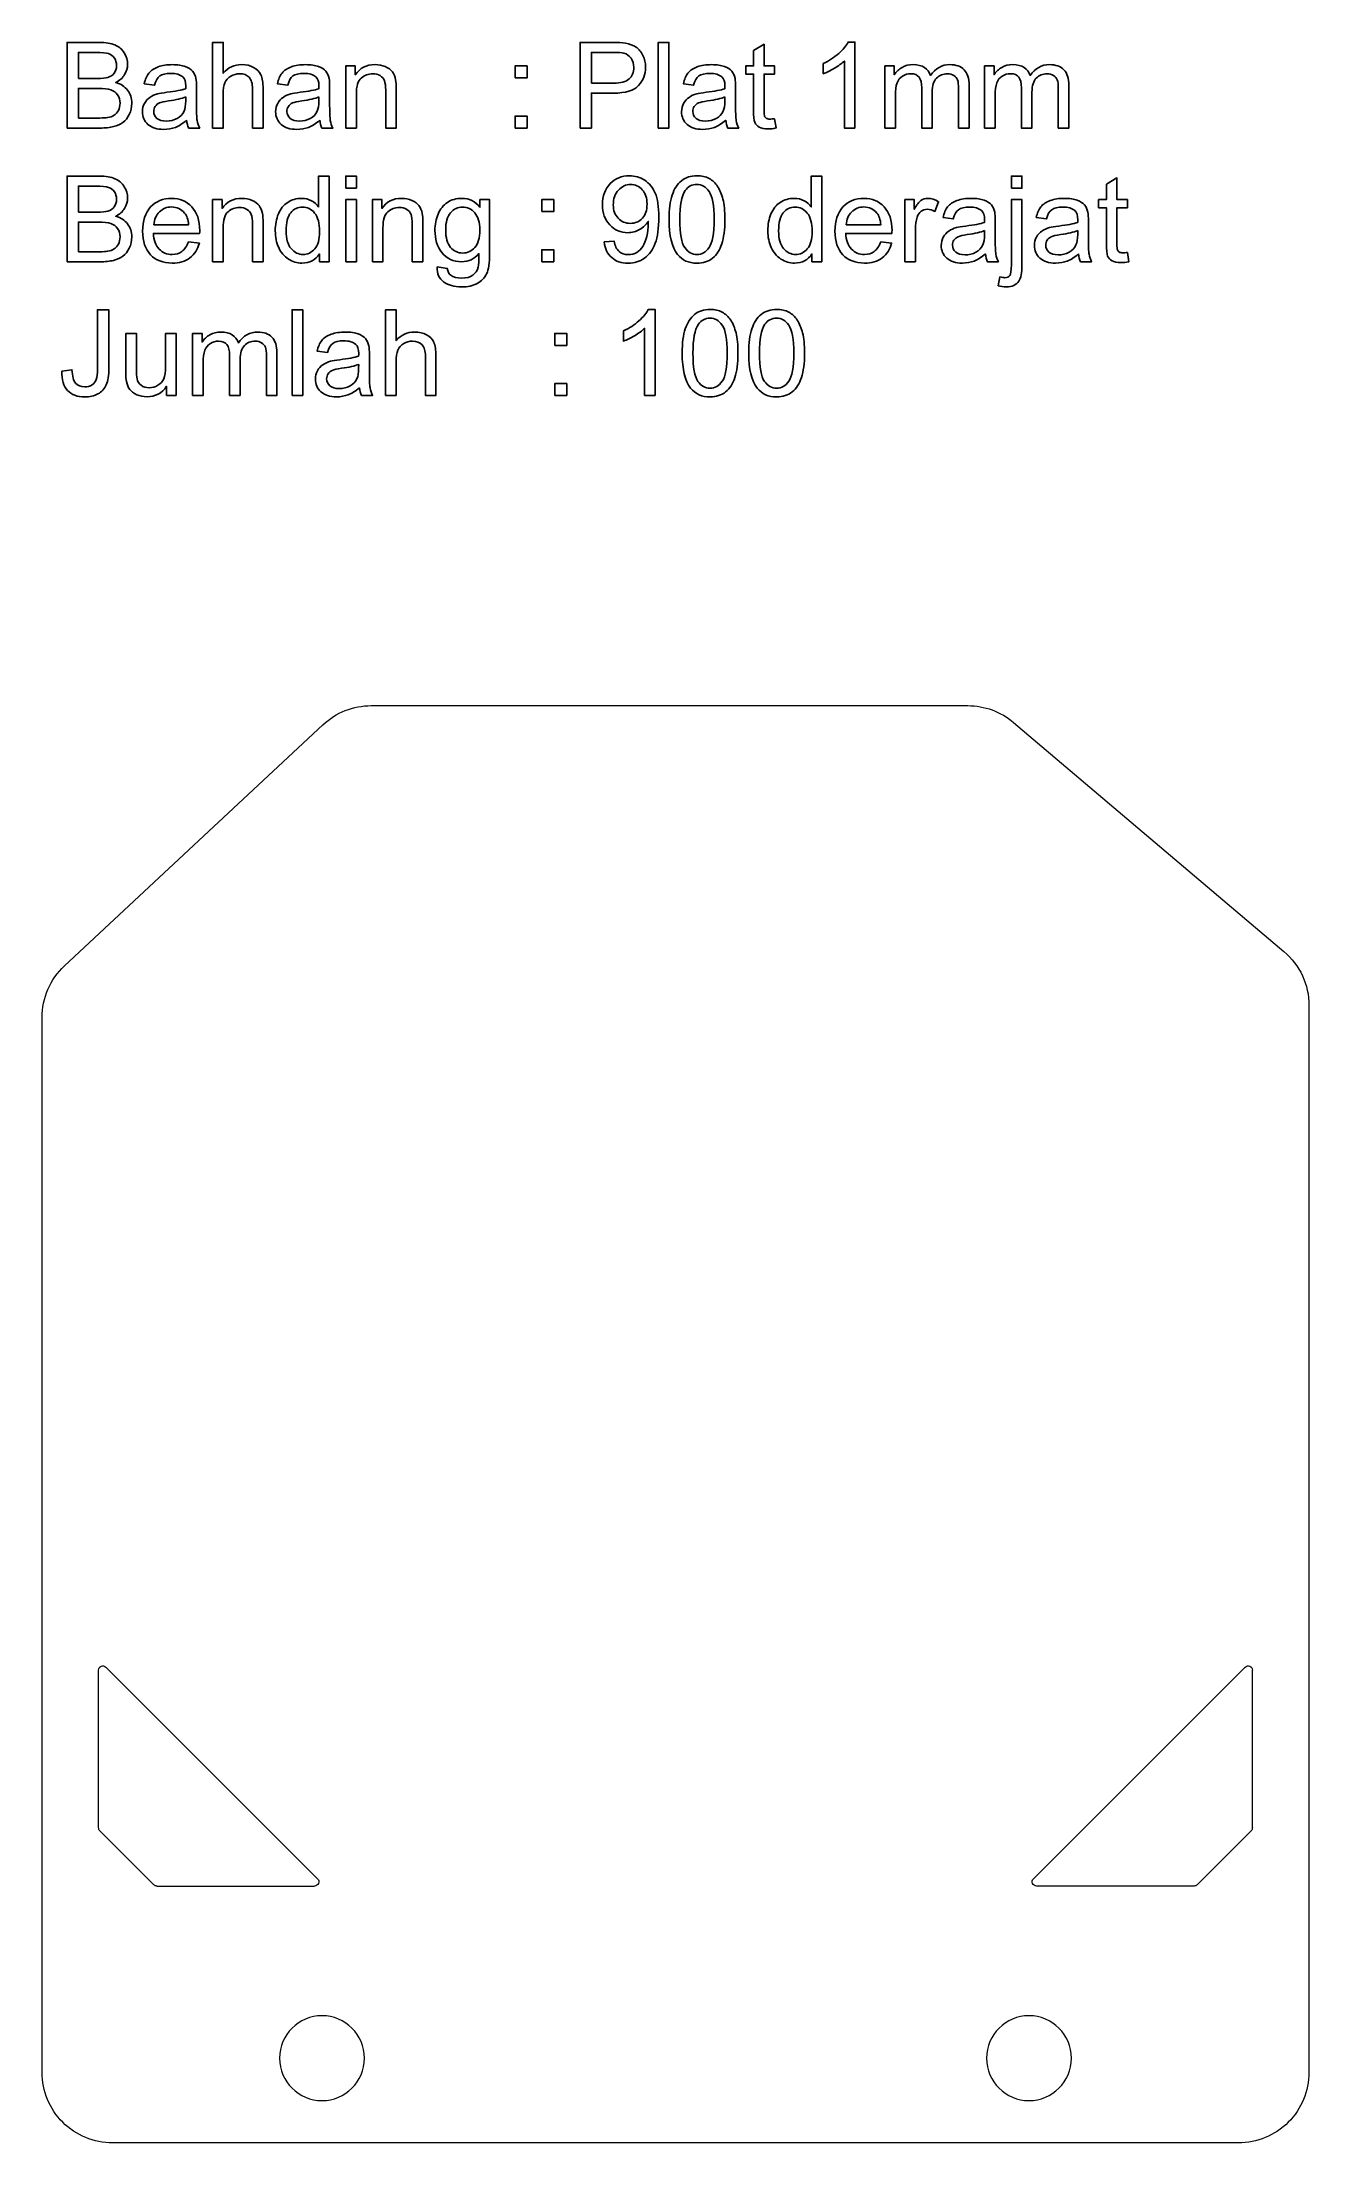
# Model space of a CAD drawing. Header units: millimetres. Extents: x -45 to 45, y -51 to 98.
import ezdxf

# ---------------------------------------------------------------- set-up
doc = ezdxf.new("R2010")
doc.units = ezdxf.units.MM
doc.header["$MEASUREMENT"] = 0
doc.layers.add('Layer 1', color=7, linetype='Continuous')
doc.layers.add('VISIBLE', color=7, linetype='Continuous')

msp = doc.modelspace()

# ---------------------------------------------------------------- linework, layer by layer
at = {"layer": 'Layer 1', "color": 250}
for points, knots in [([(-43.0306, 91.701), (-43.0306, 91.701), (-43.0306, 97.7632), (-43.0306, 97.7632), (-43.0306, 97.7632), (-43.0306, 97.7632), (-40.7559, 97.7632), (-40.7559, 97.7632), (-40.7559, 97.7632), (-40.2931, 97.7632), (-39.9219, 97.7025), (-39.6411, 97.5797), (-39.6411, 97.5797), (-39.3617, 97.4569), (-39.143, 97.2679), (-38.985, 97.0124), (-38.985, 97.0124), (-38.8255, 96.7584), (-38.7465, 96.4917), (-38.7465, 96.2123), (-38.7465, 96.2123), (-38.7465, 95.9541), (-38.817, 95.71), (-38.9567, 95.4814), (-38.9567, 95.4814), (-39.0964, 95.2528), (-39.3081, 95.0679), (-39.5917, 94.9268), (-39.5917, 94.9268), (-39.2248, 94.8196), (-38.9426, 94.6361), (-38.7465, 94.3765), (-38.7465, 94.3765), (-38.5489, 94.1182), (-38.4501, 93.812), (-38.4501, 93.4593), (-38.4501, 93.4593), (-38.4501, 93.1742), (-38.5108, 92.9103), (-38.6308, 92.6662), (-38.6308, 92.6662), (-38.7507, 92.4221), (-38.8989, 92.2344), (-39.0753, 92.1018), (-39.0753, 92.1018), (-39.2517, 91.9705), (-39.4732, 91.8703), (-39.7385, 91.8026), (-39.7385, 91.8026), (-40.0052, 91.7349), (-40.3312, 91.701), (-40.7178, 91.701), (-40.7178, 91.701), (-40.7178, 91.701), (-43.0306, 91.701), (-43.0306, 91.701)], [0, 0, 0, 0, 0.06666667, 0.06666667, 0.06666667, 0.06666667, 0.13333333, 0.13333333, 0.13333333, 0.13333333, 0.2, 0.2, 0.2, 0.2, 0.26666667, 0.26666667, 0.26666667, 0.26666667, 0.33333333, 0.33333333, 0.33333333, 0.33333333, 0.4, 0.4, 0.4, 0.4, 0.46666667, 0.46666667, 0.46666667, 0.46666667, 0.53333333, 0.53333333, 0.53333333, 0.53333333, 0.6, 0.6, 0.6, 0.6, 0.66666667, 0.66666667, 0.66666667, 0.66666667, 0.73333333, 0.73333333, 0.73333333, 0.73333333, 0.8, 0.8, 0.8, 0.8, 0.86666667, 0.86666667, 0.86666667, 0.86666667, 1, 1, 1, 1]), ([(-42.2263, 95.2147), (-42.2263, 95.2147), (-40.9154, 95.2147), (-40.9154, 95.2147), (-40.9154, 95.2147), (-40.5598, 95.2147), (-40.3044, 95.2387), (-40.1505, 95.2852), (-40.1505, 95.2852), (-39.9459, 95.3459), (-39.7921, 95.4475), (-39.6891, 95.5886), (-39.6891, 95.5886), (-39.5861, 95.7297), (-39.5339, 95.9061), (-39.5339, 96.1192), (-39.5339, 96.1192), (-39.5339, 96.321), (-39.5819, 96.4988), (-39.6792, 96.6512), (-39.6792, 96.6512), (-39.7752, 96.805), (-39.9135, 96.9108), (-40.0927, 96.9673), (-40.0927, 96.9673), (-40.2719, 97.0237), (-40.5795, 97.052), (-41.0141, 97.052), (-41.0141, 97.052), (-41.0141, 97.052), (-42.2263, 97.052), (-42.2263, 97.052), (-42.2263, 97.052), (-42.2263, 97.052), (-42.2263, 95.2147), (-42.2263, 95.2147)], [0, 0, 0, 0, 0.1, 0.1, 0.1, 0.1, 0.2, 0.2, 0.2, 0.2, 0.3, 0.3, 0.3, 0.3, 0.4, 0.4, 0.4, 0.4, 0.5, 0.5, 0.5, 0.5, 0.6, 0.6, 0.6, 0.6, 0.7, 0.7, 0.7, 0.7, 0.8, 0.8, 0.8, 0.8, 1, 1, 1, 1]), ([(-32.7337, 91.701), (-32.7337, 91.701), (-32.7337, 97.7632), (-32.7337, 97.7632), (-32.7337, 97.7632), (-32.7337, 97.7632), (-31.9886, 97.7632), (-31.9886, 97.7632), (-31.9886, 97.7632), (-31.9886, 97.7632), (-31.9886, 95.5816), (-31.9886, 95.5816), (-31.9886, 95.5816), (-31.6429, 95.9866), (-31.2069, 96.1884), (-30.6791, 96.1884), (-30.6791, 96.1884), (-30.356, 96.1884), (-30.0752, 96.1249), (-29.8353, 95.9964), (-29.8353, 95.9964), (-29.5968, 95.868), (-29.426, 95.6916), (-29.323, 95.4659), (-29.323, 95.4659), (-29.22, 95.2401), (-29.1692, 94.9113), (-29.1692, 94.4823), (-29.1692, 94.4823), (-29.1692, 94.4823), (-29.1692, 91.701), (-29.1692, 91.701), (-29.1692, 91.701), (-29.1692, 91.701), (-29.9143, 91.701), (-29.9143, 91.701), (-29.9143, 91.701), (-29.9143, 91.701), (-29.9143, 94.4795), (-29.9143, 94.4795), (-29.9143, 94.4795), (-29.9143, 94.8506), (-29.9947, 95.1215), (-30.1542, 95.2909), (-30.1542, 95.2909), (-30.315, 95.4602), (-30.5408, 95.5449), (-30.8343, 95.5449), (-30.8343, 95.5449), (-31.0531, 95.5449), (-31.2591, 95.4884), (-31.4524, 95.3741), (-31.4524, 95.3741), (-31.6457, 95.2598), (-31.7826, 95.1046), (-31.8659, 94.9085), (-31.8659, 94.9085), (-31.9477, 94.7137), (-31.9886, 94.4442), (-31.9886, 94.0999), (-31.9886, 94.0999), (-31.9886, 94.0999), (-31.9886, 91.701), (-31.9886, 91.701), (-31.9886, 91.701), (-31.9886, 91.701), (-32.7337, 91.701), (-32.7337, 91.701)], [0, 0, 0, 0, 0.05555556, 0.05555556, 0.05555556, 0.05555556, 0.11111111, 0.11111111, 0.11111111, 0.11111111, 0.16666667, 0.16666667, 0.16666667, 0.16666667, 0.22222222, 0.22222222, 0.22222222, 0.22222222, 0.27777778, 0.27777778, 0.27777778, 0.27777778, 0.33333333, 0.33333333, 0.33333333, 0.33333333, 0.38888889, 0.38888889, 0.38888889, 0.38888889, 0.44444444, 0.44444444, 0.44444444, 0.44444444, 0.5, 0.5, 0.5, 0.5, 0.55555556, 0.55555556, 0.55555556, 0.55555556, 0.61111111, 0.61111111, 0.61111111, 0.61111111, 0.66666667, 0.66666667, 0.66666667, 0.66666667, 0.72222222, 0.72222222, 0.72222222, 0.72222222, 0.77777778, 0.77777778, 0.77777778, 0.77777778, 0.83333333, 0.83333333, 0.83333333, 0.83333333, 0.88888889, 0.88888889, 0.88888889, 0.88888889, 1, 1, 1, 1]), ([(-6.7524, 91.701), (-6.7524, 91.701), (-6.7524, 97.7632), (-6.7524, 97.7632), (-6.7524, 97.7632), (-6.7524, 97.7632), (-4.4635, 97.7632), (-4.4635, 97.7632), (-4.4635, 97.7632), (-4.0614, 97.7632), (-3.7537, 97.7434), (-3.5407, 97.7053), (-3.5407, 97.7053), (-3.2429, 97.6559), (-2.9931, 97.5614), (-2.7914, 97.4231), (-2.7914, 97.4231), (-2.5896, 97.2834), (-2.4273, 97.0886), (-2.3045, 96.8389), (-2.3045, 96.8389), (-2.1818, 96.5891), (-2.1211, 96.3139), (-2.1211, 96.0134), (-2.1211, 96.0134), (-2.1211, 95.4997), (-2.2848, 95.0637), (-2.6136, 94.7081), (-2.6136, 94.7081), (-2.9409, 94.3511), (-3.535, 94.1733), (-4.393, 94.1733), (-4.393, 94.1733), (-4.393, 94.1733), (-5.948, 94.1733), (-5.948, 94.1733), (-5.948, 94.1733), (-5.948, 94.1733), (-5.948, 91.701), (-5.948, 91.701), (-5.948, 91.701), (-5.948, 91.701), (-6.7524, 91.701), (-6.7524, 91.701)], [0, 0, 0, 0, 0.08333333, 0.08333333, 0.08333333, 0.08333333, 0.16666667, 0.16666667, 0.16666667, 0.16666667, 0.25, 0.25, 0.25, 0.25, 0.33333333, 0.33333333, 0.33333333, 0.33333333, 0.41666667, 0.41666667, 0.41666667, 0.41666667, 0.5, 0.5, 0.5, 0.5, 0.58333333, 0.58333333, 0.58333333, 0.58333333, 0.66666667, 0.66666667, 0.66666667, 0.66666667, 0.75, 0.75, 0.75, 0.75, 0.83333333, 0.83333333, 0.83333333, 0.83333333, 1, 1, 1, 1]), ([(-5.948, 94.8845), (-5.948, 94.8845), (-4.3817, 94.8845), (-4.3817, 94.8845), (-4.3817, 94.8845), (-3.8624, 94.8845), (-3.4955, 94.9804), (-3.2768, 95.1738), (-3.2768, 95.1738), (-3.0595, 95.3671), (-2.9508, 95.638), (-2.9508, 95.9894), (-2.9508, 95.9894), (-2.9508, 96.242), (-3.0143, 96.4593), (-3.1427, 96.6399), (-3.1427, 96.6399), (-3.2711, 96.8205), (-3.4405, 96.9405), (-3.6493, 96.9983), (-3.6493, 96.9983), (-3.7848, 97.0336), (-4.0346, 97.052), (-4.3972, 97.052), (-4.3972, 97.052), (-4.3972, 97.052), (-5.948, 97.052), (-5.948, 97.052), (-5.948, 97.052), (-5.948, 97.052), (-5.948, 94.8845), (-5.948, 94.8845)], [0, 0, 0, 0, 0.11111111, 0.11111111, 0.11111111, 0.11111111, 0.22222222, 0.22222222, 0.22222222, 0.22222222, 0.33333333, 0.33333333, 0.33333333, 0.33333333, 0.44444444, 0.44444444, 0.44444444, 0.44444444, 0.55555556, 0.55555556, 0.55555556, 0.55555556, 0.66666667, 0.66666667, 0.66666667, 0.66666667, 0.77777778, 0.77777778, 0.77777778, 0.77777778, 1, 1, 1, 1]), ([(-1.2151, 91.701), (-1.2151, 91.701), (-1.2151, 97.7632), (-1.2151, 97.7632), (-1.2151, 97.7632), (-1.2151, 97.7632), (-0.4701, 97.7632), (-0.4701, 97.7632), (-0.4701, 97.7632), (-0.4701, 97.7632), (-0.4701, 91.701), (-0.4701, 91.701), (-0.4701, 91.701), (-0.4701, 91.701), (-1.2151, 91.701), (-1.2151, 91.701)], [0, 0, 0, 0, 0.2, 0.2, 0.2, 0.2, 0.4, 0.4, 0.4, 0.4, 0.6, 0.6, 0.6, 0.6, 1, 1, 1, 1]), ([(7.0088, 92.3656), (7.0088, 92.3656), (7.1104, 91.7081), (7.1104, 91.7081), (7.1104, 91.7081), (6.9016, 91.6643), (6.7139, 91.6417), (6.5502, 91.6417), (6.5502, 91.6417), (6.2807, 91.6417), (6.0719, 91.6841), (5.9223, 91.7701), (5.9223, 91.7701), (5.7741, 91.8562), (5.6697, 91.9677), (5.609, 92.1074), (5.609, 92.1074), (5.5483, 92.2471), (5.5187, 92.5406), (5.5187, 92.9879), (5.5187, 92.9879), (5.5187, 92.9879), (5.5187, 95.5195), (5.5187, 95.5195), (5.5187, 95.5195), (5.5187, 95.5195), (4.9684, 95.5195), (4.9684, 95.5195), (4.9684, 95.5195), (4.9684, 95.5195), (4.9684, 96.0952), (4.9684, 96.0952), (4.9684, 96.0952), (4.9684, 96.0952), (5.5187, 96.0952), (5.5187, 96.0952), (5.5187, 96.0952), (5.5187, 96.0952), (5.5187, 97.1818), (5.5187, 97.1818), (5.5187, 97.1818), (5.5187, 97.1818), (6.2638, 97.6291), (6.2638, 97.6291), (6.2638, 97.6291), (6.2638, 97.6291), (6.2638, 96.0952), (6.2638, 96.0952), (6.2638, 96.0952), (6.2638, 96.0952), (7.0088, 96.0952), (7.0088, 96.0952), (7.0088, 96.0952), (7.0088, 96.0952), (7.0088, 95.5195), (7.0088, 95.5195), (7.0088, 95.5195), (7.0088, 95.5195), (6.2638, 95.5195), (6.2638, 95.5195), (6.2638, 95.5195), (6.2638, 95.5195), (6.2638, 92.9456), (6.2638, 92.9456), (6.2638, 92.9456), (6.2638, 92.7325), (6.2765, 92.5956), (6.3033, 92.535), (6.3033, 92.535), (6.3287, 92.4743), (6.371, 92.4263), (6.4303, 92.3896), (6.4303, 92.3896), (6.4896, 92.3543), (6.5742, 92.336), (6.6843, 92.336), (6.6843, 92.336), (6.7661, 92.336), (6.8748, 92.3459), (7.0088, 92.3656)], [0, 0, 0, 0, 0.04761905, 0.04761905, 0.04761905, 0.04761905, 0.0952381, 0.0952381, 0.0952381, 0.0952381, 0.14285714, 0.14285714, 0.14285714, 0.14285714, 0.19047619, 0.19047619, 0.19047619, 0.19047619, 0.23809524, 0.23809524, 0.23809524, 0.23809524, 0.28571429, 0.28571429, 0.28571429, 0.28571429, 0.33333333, 0.33333333, 0.33333333, 0.33333333, 0.38095238, 0.38095238, 0.38095238, 0.38095238, 0.42857143, 0.42857143, 0.42857143, 0.42857143, 0.47619048, 0.47619048, 0.47619048, 0.47619048, 0.52380952, 0.52380952, 0.52380952, 0.52380952, 0.57142857, 0.57142857, 0.57142857, 0.57142857, 0.61904762, 0.61904762, 0.61904762, 0.61904762, 0.66666667, 0.66666667, 0.66666667, 0.66666667, 0.71428571, 0.71428571, 0.71428571, 0.71428571, 0.76190476, 0.76190476, 0.76190476, 0.76190476, 0.80952381, 0.80952381, 0.80952381, 0.80952381, 0.85714286, 0.85714286, 0.85714286, 0.85714286, 0.9047619, 0.9047619, 0.9047619, 0.9047619, 1, 1, 1, 1]), ([(12.6871, 91.701), (12.6871, 91.701), (11.942, 91.701), (11.942, 91.701), (11.942, 91.701), (11.942, 91.701), (11.942, 96.4452), (11.942, 96.4452), (11.942, 96.4452), (11.7628, 96.273), (11.5272, 96.1023), (11.2365, 95.9315), (11.2365, 95.9315), (10.9458, 95.7608), (10.6833, 95.6324), (10.4519, 95.5477), (10.4519, 95.5477), (10.4519, 95.5477), (10.4519, 96.2674), (10.4519, 96.2674), (10.4519, 96.2674), (10.8682, 96.4621), (11.2323, 96.6992), (11.5441, 96.9786), (11.5441, 96.9786), (11.856, 97.2566), (12.0775, 97.5261), (12.2073, 97.7886), (12.2073, 97.7886), (12.2073, 97.7886), (12.6871, 97.7886), (12.6871, 97.7886), (12.6871, 97.7886), (12.6871, 97.7886), (12.6871, 91.701), (12.6871, 91.701)], [0, 0, 0, 0, 0.1, 0.1, 0.1, 0.1, 0.2, 0.2, 0.2, 0.2, 0.3, 0.3, 0.3, 0.3, 0.4, 0.4, 0.4, 0.4, 0.5, 0.5, 0.5, 0.5, 0.6, 0.6, 0.6, 0.6, 0.7, 0.7, 0.7, 0.7, 0.8, 0.8, 0.8, 0.8, 1, 1, 1, 1]), ([(-34.5724, 92.2513), (-34.849, 92.0157), (-35.1157, 91.8506), (-35.3711, 91.7532), (-35.3711, 91.7532), (-35.6265, 91.6558), (-35.9002, 91.6079), (-36.1938, 91.6079), (-36.1938, 91.6079), (-36.6764, 91.6079), (-37.0475, 91.725), (-37.3071, 91.9606), (-37.3071, 91.9606), (-37.5668, 92.1949), (-37.6966, 92.4955), (-37.6966, 92.8609), (-37.6966, 92.8609), (-37.6966, 93.0754), (-37.6472, 93.2716), (-37.5498, 93.4494), (-37.5498, 93.4494), (-37.4511, 93.6272), (-37.3227, 93.7683), (-37.1646, 93.8755), (-37.1646, 93.8755), (-37.0052, 93.9828), (-36.8274, 94.0646), (-36.6284, 94.1197), (-36.6284, 94.1197), (-36.4816, 94.1578), (-36.2601, 94.1944), (-35.9652, 94.2311), (-35.9652, 94.2311), (-35.364, 94.3017), (-34.9195, 94.3878), (-34.6359, 94.4865), (-34.6359, 94.4865), (-34.6331, 94.5881), (-34.6317, 94.6531), (-34.6317, 94.6799), (-34.6317, 94.6799), (-34.6317, 94.9818), (-34.7022, 95.1949), (-34.8433, 95.3191), (-34.8433, 95.3191), (-35.0338, 95.487), (-35.3175, 95.5703), (-35.6928, 95.5703), (-35.6928, 95.5703), (-36.0442, 95.5703), (-36.3038, 95.5082), (-36.4703, 95.3854), (-36.4703, 95.3854), (-36.6383, 95.2627), (-36.761, 95.0453), (-36.8415, 94.7321), (-36.8415, 94.7321), (-36.8415, 94.7321), (-37.5696, 94.8337), (-37.5696, 94.8337), (-37.5696, 94.8337), (-37.5033, 95.1455), (-37.3946, 95.3981), (-37.2422, 95.59), (-37.2422, 95.59), (-37.0898, 95.7819), (-36.8697, 95.9287), (-36.5818, 96.0331), (-36.5818, 96.0331), (-36.2954, 96.1361), (-35.9609, 96.1884), (-35.5827, 96.1884), (-35.5827, 96.1884), (-35.2074, 96.1884), (-34.9012, 96.1446), (-34.6655, 96.0557), (-34.6655, 96.0557), (-34.4313, 95.9668), (-34.2577, 95.8567), (-34.1476, 95.7227), (-34.1476, 95.7227), (-34.0376, 95.5886), (-33.96, 95.4193), (-33.9148, 95.2147), (-33.9148, 95.2147), (-33.8908, 95.0877), (-33.8781, 94.8591), (-33.8781, 94.5303), (-33.8781, 94.5303), (-33.8781, 94.5303), (-33.8781, 93.5425), (-33.8781, 93.5425), (-33.8781, 93.5425), (-33.8781, 92.8525), (-33.8626, 92.4164), (-33.8316, 92.2316), (-33.8316, 92.2316), (-33.8019, 92.0467), (-33.7398, 91.8703), (-33.6495, 91.701), (-33.6495, 91.701), (-33.6495, 91.701), (-34.4285, 91.701), (-34.4285, 91.701), (-34.4285, 91.701), (-34.5032, 91.8576), (-34.5512, 92.0411), (-34.5724, 92.2513)], [0, 0, 0, 0, 0.03571429, 0.03571429, 0.03571429, 0.03571429, 0.07142857, 0.07142857, 0.07142857, 0.07142857, 0.10714286, 0.10714286, 0.10714286, 0.10714286, 0.14285714, 0.14285714, 0.14285714, 0.14285714, 0.17857143, 0.17857143, 0.17857143, 0.17857143, 0.21428571, 0.21428571, 0.21428571, 0.21428571, 0.25, 0.25, 0.25, 0.25, 0.28571429, 0.28571429, 0.28571429, 0.28571429, 0.32142857, 0.32142857, 0.32142857, 0.32142857, 0.35714286, 0.35714286, 0.35714286, 0.35714286, 0.39285714, 0.39285714, 0.39285714, 0.39285714, 0.42857143, 0.42857143, 0.42857143, 0.42857143, 0.46428571, 0.46428571, 0.46428571, 0.46428571, 0.5, 0.5, 0.5, 0.5, 0.53571429, 0.53571429, 0.53571429, 0.53571429, 0.57142857, 0.57142857, 0.57142857, 0.57142857, 0.60714286, 0.60714286, 0.60714286, 0.60714286, 0.64285714, 0.64285714, 0.64285714, 0.64285714, 0.67857143, 0.67857143, 0.67857143, 0.67857143, 0.71428571, 0.71428571, 0.71428571, 0.71428571, 0.75, 0.75, 0.75, 0.75, 0.78571429, 0.78571429, 0.78571429, 0.78571429, 0.82142857, 0.82142857, 0.82142857, 0.82142857, 0.85714286, 0.85714286, 0.85714286, 0.85714286, 0.89285714, 0.89285714, 0.89285714, 0.89285714, 0.92857143, 0.92857143, 0.92857143, 0.92857143, 1, 1, 1, 1]), ([(-25.1546, 92.2513), (-25.4312, 92.0157), (-25.6979, 91.8506), (-25.9533, 91.7532), (-25.9533, 91.7532), (-26.2087, 91.6558), (-26.4824, 91.6079), (-26.776, 91.6079), (-26.776, 91.6079), (-27.2586, 91.6079), (-27.6297, 91.725), (-27.8893, 91.9606), (-27.8893, 91.9606), (-28.149, 92.1949), (-28.2788, 92.4955), (-28.2788, 92.8609), (-28.2788, 92.8609), (-28.2788, 93.0754), (-28.2294, 93.2716), (-28.132, 93.4494), (-28.132, 93.4494), (-28.0333, 93.6272), (-27.9049, 93.7683), (-27.7468, 93.8755), (-27.7468, 93.8755), (-27.5874, 93.9828), (-27.4096, 94.0646), (-27.2106, 94.1197), (-27.2106, 94.1197), (-27.0638, 94.1578), (-26.8423, 94.1944), (-26.5474, 94.2311), (-26.5474, 94.2311), (-25.9462, 94.3017), (-25.5017, 94.3878), (-25.2181, 94.4865), (-25.2181, 94.4865), (-25.2153, 94.5881), (-25.2139, 94.6531), (-25.2139, 94.6799), (-25.2139, 94.6799), (-25.2139, 94.9818), (-25.2844, 95.1949), (-25.4255, 95.3191), (-25.4255, 95.3191), (-25.616, 95.487), (-25.8997, 95.5703), (-26.275, 95.5703), (-26.275, 95.5703), (-26.6264, 95.5703), (-26.886, 95.5082), (-27.0525, 95.3854), (-27.0525, 95.3854), (-27.2205, 95.2627), (-27.3432, 95.0453), (-27.4237, 94.7321), (-27.4237, 94.7321), (-27.4237, 94.7321), (-28.1518, 94.8337), (-28.1518, 94.8337), (-28.1518, 94.8337), (-28.0855, 95.1455), (-27.9768, 95.3981), (-27.8244, 95.59), (-27.8244, 95.59), (-27.672, 95.7819), (-27.4519, 95.9287), (-27.164, 96.0331), (-27.164, 96.0331), (-26.8776, 96.1361), (-26.5431, 96.1884), (-26.1649, 96.1884), (-26.1649, 96.1884), (-25.7896, 96.1884), (-25.4834, 96.1446), (-25.2477, 96.0557), (-25.2477, 96.0557), (-25.0135, 95.9668), (-24.8399, 95.8567), (-24.7298, 95.7227), (-24.7298, 95.7227), (-24.6198, 95.5886), (-24.5422, 95.4193), (-24.497, 95.2147), (-24.497, 95.2147), (-24.473, 95.0877), (-24.4603, 94.8591), (-24.4603, 94.5303), (-24.4603, 94.5303), (-24.4603, 94.5303), (-24.4603, 93.5425), (-24.4603, 93.5425), (-24.4603, 93.5425), (-24.4603, 92.8525), (-24.4448, 92.4164), (-24.4138, 92.2316), (-24.4138, 92.2316), (-24.3841, 92.0467), (-24.322, 91.8703), (-24.2317, 91.701), (-24.2317, 91.701), (-24.2317, 91.701), (-25.0107, 91.701), (-25.0107, 91.701), (-25.0107, 91.701), (-25.0854, 91.8576), (-25.1334, 92.0411), (-25.1546, 92.2513)], [0, 0, 0, 0, 0.03571429, 0.03571429, 0.03571429, 0.03571429, 0.07142857, 0.07142857, 0.07142857, 0.07142857, 0.10714286, 0.10714286, 0.10714286, 0.10714286, 0.14285714, 0.14285714, 0.14285714, 0.14285714, 0.17857143, 0.17857143, 0.17857143, 0.17857143, 0.21428571, 0.21428571, 0.21428571, 0.21428571, 0.25, 0.25, 0.25, 0.25, 0.28571429, 0.28571429, 0.28571429, 0.28571429, 0.32142857, 0.32142857, 0.32142857, 0.32142857, 0.35714286, 0.35714286, 0.35714286, 0.35714286, 0.39285714, 0.39285714, 0.39285714, 0.39285714, 0.42857143, 0.42857143, 0.42857143, 0.42857143, 0.46428571, 0.46428571, 0.46428571, 0.46428571, 0.5, 0.5, 0.5, 0.5, 0.53571429, 0.53571429, 0.53571429, 0.53571429, 0.57142857, 0.57142857, 0.57142857, 0.57142857, 0.60714286, 0.60714286, 0.60714286, 0.60714286, 0.64285714, 0.64285714, 0.64285714, 0.64285714, 0.67857143, 0.67857143, 0.67857143, 0.67857143, 0.71428571, 0.71428571, 0.71428571, 0.71428571, 0.75, 0.75, 0.75, 0.75, 0.78571429, 0.78571429, 0.78571429, 0.78571429, 0.82142857, 0.82142857, 0.82142857, 0.82142857, 0.85714286, 0.85714286, 0.85714286, 0.85714286, 0.89285714, 0.89285714, 0.89285714, 0.89285714, 0.92857143, 0.92857143, 0.92857143, 0.92857143, 1, 1, 1, 1]), ([(-23.3159, 91.701), (-23.3159, 91.701), (-23.3159, 96.0952), (-23.3159, 96.0952), (-23.3159, 96.0952), (-23.3159, 96.0952), (-22.647, 96.0952), (-22.647, 96.0952), (-22.647, 96.0952), (-22.647, 96.0952), (-22.647, 95.4715), (-22.647, 95.4715), (-22.647, 95.4715), (-22.3253, 95.9499), (-21.8596, 96.1884), (-21.2514, 96.1884), (-21.2514, 96.1884), (-20.9861, 96.1884), (-20.7434, 96.1404), (-20.5219, 96.0458), (-20.5219, 96.0458), (-20.3003, 95.9513), (-20.1338, 95.8257), (-20.0238, 95.6719), (-20.0238, 95.6719), (-19.9137, 95.5181), (-19.8361, 95.3346), (-19.7923, 95.123), (-19.7923, 95.123), (-19.7655, 94.9847), (-19.7514, 94.7434), (-19.7514, 94.3991), (-19.7514, 94.3991), (-19.7514, 94.3991), (-19.7514, 91.701), (-19.7514, 91.701), (-19.7514, 91.701), (-19.7514, 91.701), (-20.4965, 91.701), (-20.4965, 91.701), (-20.4965, 91.701), (-20.4965, 91.701), (-20.4965, 94.3708), (-20.4965, 94.3708), (-20.4965, 94.3708), (-20.4965, 94.6742), (-20.5247, 94.9014), (-20.5826, 95.051), (-20.5826, 95.051), (-20.6404, 95.2006), (-20.7434, 95.3205), (-20.8902, 95.4108), (-20.8902, 95.4108), (-21.0369, 95.4997), (-21.2105, 95.5449), (-21.4081, 95.5449), (-21.4081, 95.5449), (-21.7242, 95.5449), (-21.9965, 95.4447), (-22.2265, 95.2429), (-22.2265, 95.2429), (-22.4565, 95.0425), (-22.5708, 94.6601), (-22.5708, 94.0985), (-22.5708, 94.0985), (-22.5708, 94.0985), (-22.5708, 91.701), (-22.5708, 91.701), (-22.5708, 91.701), (-22.5708, 91.701), (-23.3159, 91.701), (-23.3159, 91.701)], [0, 0, 0, 0, 0.05263158, 0.05263158, 0.05263158, 0.05263158, 0.10526316, 0.10526316, 0.10526316, 0.10526316, 0.15789474, 0.15789474, 0.15789474, 0.15789474, 0.21052632, 0.21052632, 0.21052632, 0.21052632, 0.26315789, 0.26315789, 0.26315789, 0.26315789, 0.31578947, 0.31578947, 0.31578947, 0.31578947, 0.36842105, 0.36842105, 0.36842105, 0.36842105, 0.42105263, 0.42105263, 0.42105263, 0.42105263, 0.47368421, 0.47368421, 0.47368421, 0.47368421, 0.52631579, 0.52631579, 0.52631579, 0.52631579, 0.57894737, 0.57894737, 0.57894737, 0.57894737, 0.63157895, 0.63157895, 0.63157895, 0.63157895, 0.68421053, 0.68421053, 0.68421053, 0.68421053, 0.73684211, 0.73684211, 0.73684211, 0.73684211, 0.78947368, 0.78947368, 0.78947368, 0.78947368, 0.84210526, 0.84210526, 0.84210526, 0.84210526, 0.89473684, 0.89473684, 0.89473684, 0.89473684, 1, 1, 1, 1]), ([(-11.3469, 95.2485), (-11.3469, 95.2485), (-11.3469, 96.0952), (-11.3469, 96.0952), (-11.3469, 96.0952), (-11.3469, 96.0952), (-10.5002, 96.0952), (-10.5002, 96.0952), (-10.5002, 96.0952), (-10.5002, 96.0952), (-10.5002, 95.2485), (-10.5002, 95.2485), (-10.5002, 95.2485), (-10.5002, 95.2485), (-11.3469, 95.2485), (-11.3469, 95.2485)], [0, 0, 0, 0, 0.2, 0.2, 0.2, 0.2, 0.4, 0.4, 0.4, 0.4, 0.6, 0.6, 0.6, 0.6, 1, 1, 1, 1]), ([(3.553, 92.2513), (3.2764, 92.0157), (3.0097, 91.8506), (2.7543, 91.7532), (2.7543, 91.7532), (2.4989, 91.6558), (2.2252, 91.6079), (1.9316, 91.6079), (1.9316, 91.6079), (1.449, 91.6079), (1.0779, 91.725), (0.8183, 91.9606), (0.8183, 91.9606), (0.5586, 92.1949), (0.4288, 92.4955), (0.4288, 92.8609), (0.4288, 92.8609), (0.4288, 93.0754), (0.4782, 93.2716), (0.5756, 93.4494), (0.5756, 93.4494), (0.6743, 93.6272), (0.8027, 93.7683), (0.9608, 93.8755), (0.9608, 93.8755), (1.1202, 93.9828), (1.298, 94.0646), (1.497, 94.1197), (1.497, 94.1197), (1.6438, 94.1578), (1.8653, 94.1944), (2.1602, 94.2311), (2.1602, 94.2311), (2.7614, 94.3017), (3.2059, 94.3878), (3.4895, 94.4865), (3.4895, 94.4865), (3.4923, 94.5881), (3.4937, 94.6531), (3.4937, 94.6799), (3.4937, 94.6799), (3.4937, 94.9818), (3.4232, 95.1949), (3.2821, 95.3191), (3.2821, 95.3191), (3.0916, 95.487), (2.8079, 95.5703), (2.4326, 95.5703), (2.4326, 95.5703), (2.0812, 95.5703), (1.8216, 95.5082), (1.6551, 95.3854), (1.6551, 95.3854), (1.4871, 95.2627), (1.3644, 95.0453), (1.2839, 94.7321), (1.2839, 94.7321), (1.2839, 94.7321), (0.5558, 94.8337), (0.5558, 94.8337), (0.5558, 94.8337), (0.6221, 95.1455), (0.7308, 95.3981), (0.8832, 95.59), (0.8832, 95.59), (1.0356, 95.7819), (1.2557, 95.9287), (1.5436, 96.0331), (1.5436, 96.0331), (1.83, 96.1361), (2.1645, 96.1884), (2.5427, 96.1884), (2.5427, 96.1884), (2.918, 96.1884), (3.2242, 96.1446), (3.4599, 96.0557), (3.4599, 96.0557), (3.6941, 95.9668), (3.8677, 95.8567), (3.9778, 95.7227), (3.9778, 95.7227), (4.0878, 95.5886), (4.1654, 95.4193), (4.2106, 95.2147), (4.2106, 95.2147), (4.2346, 95.0877), (4.2473, 94.8591), (4.2473, 94.5303), (4.2473, 94.5303), (4.2473, 94.5303), (4.2473, 93.5425), (4.2473, 93.5425), (4.2473, 93.5425), (4.2473, 92.8525), (4.2628, 92.4164), (4.2938, 92.2316), (4.2938, 92.2316), (4.3235, 92.0467), (4.3856, 91.8703), (4.4759, 91.701), (4.4759, 91.701), (4.4759, 91.701), (3.6969, 91.701), (3.6969, 91.701), (3.6969, 91.701), (3.6222, 91.8576), (3.5742, 92.0411), (3.553, 92.2513)], [0, 0, 0, 0, 0.03571429, 0.03571429, 0.03571429, 0.03571429, 0.07142857, 0.07142857, 0.07142857, 0.07142857, 0.10714286, 0.10714286, 0.10714286, 0.10714286, 0.14285714, 0.14285714, 0.14285714, 0.14285714, 0.17857143, 0.17857143, 0.17857143, 0.17857143, 0.21428571, 0.21428571, 0.21428571, 0.21428571, 0.25, 0.25, 0.25, 0.25, 0.28571429, 0.28571429, 0.28571429, 0.28571429, 0.32142857, 0.32142857, 0.32142857, 0.32142857, 0.35714286, 0.35714286, 0.35714286, 0.35714286, 0.39285714, 0.39285714, 0.39285714, 0.39285714, 0.42857143, 0.42857143, 0.42857143, 0.42857143, 0.46428571, 0.46428571, 0.46428571, 0.46428571, 0.5, 0.5, 0.5, 0.5, 0.53571429, 0.53571429, 0.53571429, 0.53571429, 0.57142857, 0.57142857, 0.57142857, 0.57142857, 0.60714286, 0.60714286, 0.60714286, 0.60714286, 0.64285714, 0.64285714, 0.64285714, 0.64285714, 0.67857143, 0.67857143, 0.67857143, 0.67857143, 0.71428571, 0.71428571, 0.71428571, 0.71428571, 0.75, 0.75, 0.75, 0.75, 0.78571429, 0.78571429, 0.78571429, 0.78571429, 0.82142857, 0.82142857, 0.82142857, 0.82142857, 0.85714286, 0.85714286, 0.85714286, 0.85714286, 0.89285714, 0.89285714, 0.89285714, 0.89285714, 0.92857143, 0.92857143, 0.92857143, 0.92857143, 1, 1, 1, 1]), ([(14.8052, 91.701), (14.8052, 91.701), (14.8052, 96.0952), (14.8052, 96.0952), (14.8052, 96.0952), (14.8052, 96.0952), (15.4741, 96.0952), (15.4741, 96.0952), (15.4741, 96.0952), (15.4741, 96.0952), (15.4741, 95.4743), (15.4741, 95.4743), (15.4741, 95.4743), (15.6109, 95.6888), (15.7944, 95.8624), (16.023, 95.9922), (16.023, 95.9922), (16.2516, 96.1234), (16.5112, 96.1884), (16.8033, 96.1884), (16.8033, 96.1884), (17.1279, 96.1884), (17.3946, 96.1206), (17.602, 95.9866), (17.602, 95.9866), (17.8095, 95.8511), (17.9562, 95.6634), (18.0409, 95.4207), (18.0409, 95.4207), (18.3908, 95.9329), (18.8438, 96.1884), (19.4026, 96.1884), (19.4026, 96.1884), (19.8401, 96.1884), (20.1773, 96.0684), (20.4116, 95.8271), (20.4116, 95.8271), (20.6472, 95.5858), (20.7658, 95.2147), (20.7658, 94.7137), (20.7658, 94.7137), (20.7658, 94.7137), (20.7658, 91.701), (20.7658, 91.701), (20.7658, 91.701), (20.7658, 91.701), (20.0207, 91.701), (20.0207, 91.701), (20.0207, 91.701), (20.0207, 91.701), (20.0207, 94.4668), (20.0207, 94.4668), (20.0207, 94.4668), (20.0207, 94.7631), (19.9953, 94.9776), (19.9473, 95.1088), (19.9473, 95.1088), (19.8993, 95.2401), (19.8118, 95.3445), (19.6834, 95.4249), (19.6834, 95.4249), (19.5564, 95.5054), (19.4069, 95.5449), (19.2361, 95.5449), (19.2361, 95.5449), (18.9257, 95.5449), (18.6688, 95.4419), (18.4642, 95.2373), (18.4642, 95.2373), (18.2596, 95.0312), (18.158, 94.7024), (18.158, 94.2509), (18.158, 94.2509), (18.158, 94.2509), (18.158, 91.701), (18.158, 91.701), (18.158, 91.701), (18.158, 91.701), (17.4129, 91.701), (17.4129, 91.701), (17.4129, 91.701), (17.4129, 91.701), (17.4129, 94.5529), (17.4129, 94.5529), (17.4129, 94.5529), (17.4129, 94.8831), (17.3523, 95.1314), (17.2309, 95.2965), (17.2309, 95.2965), (17.1096, 95.4616), (16.9106, 95.5449), (16.6354, 95.5449), (16.6354, 95.5449), (16.4266, 95.5449), (16.2333, 95.4898), (16.0555, 95.3798), (16.0555, 95.3798), (15.8777, 95.2697), (15.7492, 95.1088), (15.6688, 94.8958), (15.6688, 94.8958), (15.5898, 94.6841), (15.5503, 94.3779), (15.5503, 93.9785), (15.5503, 93.9785), (15.5503, 93.9785), (15.5503, 91.701), (15.5503, 91.701), (15.5503, 91.701), (15.5503, 91.701), (14.8052, 91.701), (14.8052, 91.701)], [0, 0, 0, 0, 0.03448276, 0.03448276, 0.03448276, 0.03448276, 0.06896552, 0.06896552, 0.06896552, 0.06896552, 0.10344828, 0.10344828, 0.10344828, 0.10344828, 0.13793103, 0.13793103, 0.13793103, 0.13793103, 0.17241379, 0.17241379, 0.17241379, 0.17241379, 0.20689655, 0.20689655, 0.20689655, 0.20689655, 0.24137931, 0.24137931, 0.24137931, 0.24137931, 0.27586207, 0.27586207, 0.27586207, 0.27586207, 0.31034483, 0.31034483, 0.31034483, 0.31034483, 0.34482759, 0.34482759, 0.34482759, 0.34482759, 0.37931034, 0.37931034, 0.37931034, 0.37931034, 0.4137931, 0.4137931, 0.4137931, 0.4137931, 0.44827586, 0.44827586, 0.44827586, 0.44827586, 0.48275862, 0.48275862, 0.48275862, 0.48275862, 0.51724138, 0.51724138, 0.51724138, 0.51724138, 0.55172414, 0.55172414, 0.55172414, 0.55172414, 0.5862069, 0.5862069, 0.5862069, 0.5862069, 0.62068966, 0.62068966, 0.62068966, 0.62068966, 0.65517241, 0.65517241, 0.65517241, 0.65517241, 0.68965517, 0.68965517, 0.68965517, 0.68965517, 0.72413793, 0.72413793, 0.72413793, 0.72413793, 0.75862069, 0.75862069, 0.75862069, 0.75862069, 0.79310345, 0.79310345, 0.79310345, 0.79310345, 0.82758621, 0.82758621, 0.82758621, 0.82758621, 0.86206897, 0.86206897, 0.86206897, 0.86206897, 0.89655172, 0.89655172, 0.89655172, 0.89655172, 0.93103448, 0.93103448, 0.93103448, 0.93103448, 1, 1, 1, 1]), ([(21.858, 91.701), (21.858, 91.701), (21.858, 96.0952), (21.858, 96.0952), (21.858, 96.0952), (21.858, 96.0952), (22.5269, 96.0952), (22.5269, 96.0952), (22.5269, 96.0952), (22.5269, 96.0952), (22.5269, 95.4743), (22.5269, 95.4743), (22.5269, 95.4743), (22.6637, 95.6888), (22.8472, 95.8624), (23.0758, 95.9922), (23.0758, 95.9922), (23.3044, 96.1234), (23.564, 96.1884), (23.8561, 96.1884), (23.8561, 96.1884), (24.1807, 96.1884), (24.4474, 96.1206), (24.6548, 95.9866), (24.6548, 95.9866), (24.8623, 95.8511), (25.009, 95.6634), (25.0937, 95.4207), (25.0937, 95.4207), (25.4436, 95.9329), (25.8966, 96.1884), (26.4554, 96.1884), (26.4554, 96.1884), (26.8929, 96.1884), (27.2301, 96.0684), (27.4644, 95.8271), (27.4644, 95.8271), (27.7, 95.5858), (27.8186, 95.2147), (27.8186, 94.7137), (27.8186, 94.7137), (27.8186, 94.7137), (27.8186, 91.701), (27.8186, 91.701), (27.8186, 91.701), (27.8186, 91.701), (27.0735, 91.701), (27.0735, 91.701), (27.0735, 91.701), (27.0735, 91.701), (27.0735, 94.4668), (27.0735, 94.4668), (27.0735, 94.4668), (27.0735, 94.7631), (27.0481, 94.9776), (27.0001, 95.1088), (27.0001, 95.1088), (26.9521, 95.2401), (26.8646, 95.3445), (26.7362, 95.4249), (26.7362, 95.4249), (26.6092, 95.5054), (26.4597, 95.5449), (26.2889, 95.5449), (26.2889, 95.5449), (25.9785, 95.5449), (25.7216, 95.4419), (25.517, 95.2373), (25.517, 95.2373), (25.3124, 95.0312), (25.2108, 94.7024), (25.2108, 94.2509), (25.2108, 94.2509), (25.2108, 94.2509), (25.2108, 91.701), (25.2108, 91.701), (25.2108, 91.701), (25.2108, 91.701), (24.4657, 91.701), (24.4657, 91.701), (24.4657, 91.701), (24.4657, 91.701), (24.4657, 94.5529), (24.4657, 94.5529), (24.4657, 94.5529), (24.4657, 94.8831), (24.4051, 95.1314), (24.2837, 95.2965), (24.2837, 95.2965), (24.1624, 95.4616), (23.9634, 95.5449), (23.6882, 95.5449), (23.6882, 95.5449), (23.4794, 95.5449), (23.2861, 95.4898), (23.1083, 95.3798), (23.1083, 95.3798), (22.9305, 95.2697), (22.802, 95.1088), (22.7216, 94.8958), (22.7216, 94.8958), (22.6426, 94.6841), (22.6031, 94.3779), (22.6031, 93.9785), (22.6031, 93.9785), (22.6031, 93.9785), (22.6031, 91.701), (22.6031, 91.701), (22.6031, 91.701), (22.6031, 91.701), (21.858, 91.701), (21.858, 91.701)], [0, 0, 0, 0, 0.03448276, 0.03448276, 0.03448276, 0.03448276, 0.06896552, 0.06896552, 0.06896552, 0.06896552, 0.10344828, 0.10344828, 0.10344828, 0.10344828, 0.13793103, 0.13793103, 0.13793103, 0.13793103, 0.17241379, 0.17241379, 0.17241379, 0.17241379, 0.20689655, 0.20689655, 0.20689655, 0.20689655, 0.24137931, 0.24137931, 0.24137931, 0.24137931, 0.27586207, 0.27586207, 0.27586207, 0.27586207, 0.31034483, 0.31034483, 0.31034483, 0.31034483, 0.34482759, 0.34482759, 0.34482759, 0.34482759, 0.37931034, 0.37931034, 0.37931034, 0.37931034, 0.4137931, 0.4137931, 0.4137931, 0.4137931, 0.44827586, 0.44827586, 0.44827586, 0.44827586, 0.48275862, 0.48275862, 0.48275862, 0.48275862, 0.51724138, 0.51724138, 0.51724138, 0.51724138, 0.55172414, 0.55172414, 0.55172414, 0.55172414, 0.5862069, 0.5862069, 0.5862069, 0.5862069, 0.62068966, 0.62068966, 0.62068966, 0.62068966, 0.65517241, 0.65517241, 0.65517241, 0.65517241, 0.68965517, 0.68965517, 0.68965517, 0.68965517, 0.72413793, 0.72413793, 0.72413793, 0.72413793, 0.75862069, 0.75862069, 0.75862069, 0.75862069, 0.79310345, 0.79310345, 0.79310345, 0.79310345, 0.82758621, 0.82758621, 0.82758621, 0.82758621, 0.86206897, 0.86206897, 0.86206897, 0.86206897, 0.89655172, 0.89655172, 0.89655172, 0.89655172, 0.93103448, 0.93103448, 0.93103448, 0.93103448, 1, 1, 1, 1]), ([(-42.2263, 92.4122), (-42.2263, 92.4122), (-40.7164, 92.4122), (-40.7164, 92.4122), (-40.7164, 92.4122), (-40.4568, 92.4122), (-40.2747, 92.4221), (-40.1689, 92.4418), (-40.1689, 92.4418), (-39.9854, 92.4743), (-39.8302, 92.5293), (-39.706, 92.6069), (-39.706, 92.6069), (-39.5819, 92.6845), (-39.4803, 92.7974), (-39.3998, 92.9456), (-39.3998, 92.9456), (-39.3194, 93.0938), (-39.2799, 93.2645), (-39.2799, 93.4578), (-39.2799, 93.4578), (-39.2799, 93.685), (-39.3377, 93.8812), (-39.4549, 94.0491), (-39.4549, 94.0491), (-39.5706, 94.217), (-39.7314, 94.3341), (-39.9375, 94.4019), (-39.9375, 94.4019), (-40.1421, 94.4696), (-40.4384, 94.5035), (-40.8236, 94.5035), (-40.8236, 94.5035), (-40.8236, 94.5035), (-42.2263, 94.5035), (-42.2263, 94.5035), (-42.2263, 94.5035), (-42.2263, 94.5035), (-42.2263, 92.4122), (-42.2263, 92.4122)], [0, 0, 0, 0, 0.09090909, 0.09090909, 0.09090909, 0.09090909, 0.18181818, 0.18181818, 0.18181818, 0.18181818, 0.27272727, 0.27272727, 0.27272727, 0.27272727, 0.36363636, 0.36363636, 0.36363636, 0.36363636, 0.45454545, 0.45454545, 0.45454545, 0.45454545, 0.54545455, 0.54545455, 0.54545455, 0.54545455, 0.63636364, 0.63636364, 0.63636364, 0.63636364, 0.72727273, 0.72727273, 0.72727273, 0.72727273, 0.81818182, 0.81818182, 0.81818182, 0.81818182, 1, 1, 1, 1]), ([(-34.6317, 93.9023), (-34.9026, 93.7923), (-35.309, 93.6991), (-35.8509, 93.6229), (-35.8509, 93.6229), (-36.1585, 93.5792), (-36.3758, 93.5298), (-36.5028, 93.4748), (-36.5028, 93.4748), (-36.6298, 93.4197), (-36.7272, 93.3393), (-36.7963, 93.2349), (-36.7963, 93.2349), (-36.8655, 93.1291), (-36.9007, 93.0119), (-36.9007, 92.8821), (-36.9007, 92.8821), (-36.9007, 92.686), (-36.8259, 92.5209), (-36.675, 92.3896), (-36.675, 92.3896), (-36.524, 92.2584), (-36.3038, 92.1921), (-36.0145, 92.1921), (-36.0145, 92.1921), (-35.7281, 92.1921), (-35.4727, 92.2542), (-35.2483, 92.3797), (-35.2483, 92.3797), (-35.0254, 92.5039), (-34.8603, 92.6747), (-34.7558, 92.8906), (-34.7558, 92.8906), (-34.6754, 93.0585), (-34.6359, 93.3054), (-34.6359, 93.6314), (-34.6359, 93.6314), (-34.6359, 93.6314), (-34.6317, 93.9023), (-34.6317, 93.9023)], [0, 0, 0, 0, 0.09090909, 0.09090909, 0.09090909, 0.09090909, 0.18181818, 0.18181818, 0.18181818, 0.18181818, 0.27272727, 0.27272727, 0.27272727, 0.27272727, 0.36363636, 0.36363636, 0.36363636, 0.36363636, 0.45454545, 0.45454545, 0.45454545, 0.45454545, 0.54545455, 0.54545455, 0.54545455, 0.54545455, 0.63636364, 0.63636364, 0.63636364, 0.63636364, 0.72727273, 0.72727273, 0.72727273, 0.72727273, 0.81818182, 0.81818182, 0.81818182, 0.81818182, 1, 1, 1, 1]), ([(-25.2139, 93.9023), (-25.4848, 93.7923), (-25.8912, 93.6991), (-26.4331, 93.6229), (-26.4331, 93.6229), (-26.7407, 93.5792), (-26.958, 93.5298), (-27.085, 93.4748), (-27.085, 93.4748), (-27.212, 93.4197), (-27.3094, 93.3393), (-27.3785, 93.2349), (-27.3785, 93.2349), (-27.4477, 93.1291), (-27.4829, 93.0119), (-27.4829, 92.8821), (-27.4829, 92.8821), (-27.4829, 92.686), (-27.4081, 92.5209), (-27.2572, 92.3896), (-27.2572, 92.3896), (-27.1062, 92.2584), (-26.886, 92.1921), (-26.5967, 92.1921), (-26.5967, 92.1921), (-26.3103, 92.1921), (-26.0549, 92.2542), (-25.8305, 92.3797), (-25.8305, 92.3797), (-25.6076, 92.5039), (-25.4425, 92.6747), (-25.338, 92.8906), (-25.338, 92.8906), (-25.2576, 93.0585), (-25.2181, 93.3054), (-25.2181, 93.6314), (-25.2181, 93.6314), (-25.2181, 93.6314), (-25.2139, 93.9023), (-25.2139, 93.9023)], [0, 0, 0, 0, 0.09090909, 0.09090909, 0.09090909, 0.09090909, 0.18181818, 0.18181818, 0.18181818, 0.18181818, 0.27272727, 0.27272727, 0.27272727, 0.27272727, 0.36363636, 0.36363636, 0.36363636, 0.36363636, 0.45454545, 0.45454545, 0.45454545, 0.45454545, 0.54545455, 0.54545455, 0.54545455, 0.54545455, 0.63636364, 0.63636364, 0.63636364, 0.63636364, 0.72727273, 0.72727273, 0.72727273, 0.72727273, 0.81818182, 0.81818182, 0.81818182, 0.81818182, 1, 1, 1, 1]), ([(3.4937, 93.9023), (3.2228, 93.7923), (2.8164, 93.6991), (2.2745, 93.6229), (2.2745, 93.6229), (1.9669, 93.5792), (1.7496, 93.5298), (1.6226, 93.4748), (1.6226, 93.4748), (1.4956, 93.4197), (1.3982, 93.3393), (1.3291, 93.2349), (1.3291, 93.2349), (1.2599, 93.1291), (1.2247, 93.0119), (1.2247, 92.8821), (1.2247, 92.8821), (1.2247, 92.686), (1.2995, 92.5209), (1.4504, 92.3896), (1.4504, 92.3896), (1.6014, 92.2584), (1.8216, 92.1921), (2.1109, 92.1921), (2.1109, 92.1921), (2.3973, 92.1921), (2.6527, 92.2542), (2.8771, 92.3797), (2.8771, 92.3797), (3.1, 92.5039), (3.2651, 92.6747), (3.3696, 92.8906), (3.3696, 92.8906), (3.45, 93.0585), (3.4895, 93.3054), (3.4895, 93.6314), (3.4895, 93.6314), (3.4895, 93.6314), (3.4937, 93.9023), (3.4937, 93.9023)], [0, 0, 0, 0, 0.09090909, 0.09090909, 0.09090909, 0.09090909, 0.18181818, 0.18181818, 0.18181818, 0.18181818, 0.27272727, 0.27272727, 0.27272727, 0.27272727, 0.36363636, 0.36363636, 0.36363636, 0.36363636, 0.45454545, 0.45454545, 0.45454545, 0.45454545, 0.54545455, 0.54545455, 0.54545455, 0.54545455, 0.63636364, 0.63636364, 0.63636364, 0.63636364, 0.72727273, 0.72727273, 0.72727273, 0.72727273, 0.81818182, 0.81818182, 0.81818182, 0.81818182, 1, 1, 1, 1]), ([(-11.3469, 91.701), (-11.3469, 91.701), (-11.3469, 92.5477), (-11.3469, 92.5477), (-11.3469, 92.5477), (-11.3469, 92.5477), (-10.5002, 92.5477), (-10.5002, 92.5477), (-10.5002, 92.5477), (-10.5002, 92.5477), (-10.5002, 91.701), (-10.5002, 91.701), (-10.5002, 91.701), (-10.5002, 91.701), (-11.3469, 91.701), (-11.3469, 91.701)], [0, 0, 0, 0, 0.2, 0.2, 0.2, 0.2, 0.4, 0.4, 0.4, 0.4, 0.6, 0.6, 0.6, 0.6, 1, 1, 1, 1]), ([(-43.0306, 82.2423), (-43.0306, 82.2423), (-43.0306, 88.3045), (-43.0306, 88.3045), (-43.0306, 88.3045), (-43.0306, 88.3045), (-40.7559, 88.3045), (-40.7559, 88.3045), (-40.7559, 88.3045), (-40.2931, 88.3045), (-39.9219, 88.2438), (-39.6411, 88.121), (-39.6411, 88.121), (-39.3617, 87.9982), (-39.143, 87.8092), (-38.985, 87.5537), (-38.985, 87.5537), (-38.8255, 87.2997), (-38.7465, 87.033), (-38.7465, 86.7536), (-38.7465, 86.7536), (-38.7465, 86.4954), (-38.817, 86.2513), (-38.9567, 86.0227), (-38.9567, 86.0227), (-39.0964, 85.7941), (-39.3081, 85.6092), (-39.5917, 85.4681), (-39.5917, 85.4681), (-39.2248, 85.3609), (-38.9426, 85.1774), (-38.7465, 84.9178), (-38.7465, 84.9178), (-38.5489, 84.6595), (-38.4501, 84.3533), (-38.4501, 84.0006), (-38.4501, 84.0006), (-38.4501, 83.7155), (-38.5108, 83.4516), (-38.6308, 83.2075), (-38.6308, 83.2075), (-38.7507, 82.9634), (-38.8989, 82.7757), (-39.0753, 82.6431), (-39.0753, 82.6431), (-39.2517, 82.5118), (-39.4732, 82.4116), (-39.7385, 82.3439), (-39.7385, 82.3439), (-40.0052, 82.2762), (-40.3312, 82.2423), (-40.7178, 82.2423), (-40.7178, 82.2423), (-40.7178, 82.2423), (-43.0306, 82.2423), (-43.0306, 82.2423)], [0, 0, 0, 0, 0.06666667, 0.06666667, 0.06666667, 0.06666667, 0.13333333, 0.13333333, 0.13333333, 0.13333333, 0.2, 0.2, 0.2, 0.2, 0.26666667, 0.26666667, 0.26666667, 0.26666667, 0.33333333, 0.33333333, 0.33333333, 0.33333333, 0.4, 0.4, 0.4, 0.4, 0.46666667, 0.46666667, 0.46666667, 0.46666667, 0.53333333, 0.53333333, 0.53333333, 0.53333333, 0.6, 0.6, 0.6, 0.6, 0.66666667, 0.66666667, 0.66666667, 0.66666667, 0.73333333, 0.73333333, 0.73333333, 0.73333333, 0.8, 0.8, 0.8, 0.8, 0.86666667, 0.86666667, 0.86666667, 0.86666667, 1, 1, 1, 1]), ([(-25.1885, 82.2423), (-25.1885, 82.2423), (-25.1885, 82.7997), (-25.1885, 82.7997), (-25.1885, 82.7997), (-25.4664, 82.3665), (-25.8757, 82.1492), (-26.4161, 82.1492), (-26.4161, 82.1492), (-26.7661, 82.1492), (-27.0878, 82.2451), (-27.3799, 82.4384), (-27.3799, 82.4384), (-27.6734, 82.6304), (-27.9006, 82.8999), (-28.0629, 83.2442), (-28.0629, 83.2442), (-28.2238, 83.5899), (-28.3042, 83.9864), (-28.3042, 84.4352), (-28.3042, 84.4352), (-28.3042, 84.8726), (-28.2308, 85.2691), (-28.0855, 85.6262), (-28.0855, 85.6262), (-27.9387, 85.9818), (-27.72, 86.2555), (-27.4279, 86.4446), (-27.4279, 86.4446), (-27.1372, 86.6351), (-26.8098, 86.7297), (-26.45, 86.7297), (-26.45, 86.7297), (-26.1847, 86.7297), (-25.949, 86.6732), (-25.743, 86.5617), (-25.743, 86.5617), (-25.537, 86.4502), (-25.3691, 86.3035), (-25.2393, 86.1243), (-25.2393, 86.1243), (-25.2393, 86.1243), (-25.2393, 88.3045), (-25.2393, 88.3045), (-25.2393, 88.3045), (-25.2393, 88.3045), (-24.4942, 88.3045), (-24.4942, 88.3045), (-24.4942, 88.3045), (-24.4942, 88.3045), (-24.4942, 82.2423), (-24.4942, 82.2423), (-24.4942, 82.2423), (-24.4942, 82.2423), (-25.1885, 82.2423), (-25.1885, 82.2423)], [0, 0, 0, 0, 0.06666667, 0.06666667, 0.06666667, 0.06666667, 0.13333333, 0.13333333, 0.13333333, 0.13333333, 0.2, 0.2, 0.2, 0.2, 0.26666667, 0.26666667, 0.26666667, 0.26666667, 0.33333333, 0.33333333, 0.33333333, 0.33333333, 0.4, 0.4, 0.4, 0.4, 0.46666667, 0.46666667, 0.46666667, 0.46666667, 0.53333333, 0.53333333, 0.53333333, 0.53333333, 0.6, 0.6, 0.6, 0.6, 0.66666667, 0.66666667, 0.66666667, 0.66666667, 0.73333333, 0.73333333, 0.73333333, 0.73333333, 0.8, 0.8, 0.8, 0.8, 0.86666667, 0.86666667, 0.86666667, 0.86666667, 1, 1, 1, 1]), ([(-23.3159, 87.4578), (-23.3159, 87.4578), (-23.3159, 88.3045), (-23.3159, 88.3045), (-23.3159, 88.3045), (-23.3159, 88.3045), (-22.5708, 88.3045), (-22.5708, 88.3045), (-22.5708, 88.3045), (-22.5708, 88.3045), (-22.5708, 87.4578), (-22.5708, 87.4578), (-22.5708, 87.4578), (-22.5708, 87.4578), (-23.3159, 87.4578), (-23.3159, 87.4578)], [0, 0, 0, 0, 0.2, 0.2, 0.2, 0.2, 0.4, 0.4, 0.4, 0.4, 0.6, 0.6, 0.6, 0.6, 1, 1, 1, 1]), ([(-5.0533, 83.6478), (-5.0533, 83.6478), (-4.3421, 83.707), (-4.3421, 83.707), (-4.3421, 83.707), (-4.2815, 83.3712), (-4.1657, 83.1285), (-3.995, 82.9775), (-3.995, 82.9775), (-3.8242, 82.8265), (-3.6055, 82.7503), (-3.3374, 82.7503), (-3.3374, 82.7503), (-3.1088, 82.7503), (-2.9084, 82.8025), (-2.7349, 82.9083), (-2.7349, 82.9083), (-2.5613, 83.0128), (-2.4202, 83.1525), (-2.3115, 83.3289), (-2.3115, 83.3289), (-2.2029, 83.5038), (-2.1112, 83.7409), (-2.0364, 84.0387), (-2.0364, 84.0387), (-1.9616, 84.3364), (-1.9249, 84.6398), (-1.9249, 84.9488), (-1.9249, 84.9488), (-1.9249, 84.9813), (-1.9263, 85.0321), (-1.9291, 85.0984), (-1.9291, 85.0984), (-2.0773, 84.8613), (-2.2805, 84.668), (-2.5373, 84.5213), (-2.5373, 84.5213), (-2.7941, 84.3731), (-3.0735, 84.2997), (-3.3727, 84.2997), (-3.3727, 84.2997), (-3.8736, 84.2997), (-4.297, 84.4817), (-4.6441, 84.8458), (-4.6441, 84.8458), (-4.9898, 85.2085), (-5.1634, 85.6882), (-5.1634, 86.2837), (-5.1634, 86.2837), (-5.1634, 86.899), (-4.9828, 87.3929), (-4.6201, 87.7682), (-4.6201, 87.7682), (-4.2589, 88.1422), (-3.8059, 88.3299), (-3.2598, 88.3299), (-3.2598, 88.3299), (-2.8675, 88.3299), (-2.5077, 88.224), (-2.1803, 88.0109), (-2.1803, 88.0109), (-1.8543, 87.7993), (-1.6074, 87.4973), (-1.4381, 87.1036), (-1.4381, 87.1036), (-1.2687, 86.7113), (-1.184, 86.1426), (-1.184, 85.399), (-1.184, 85.399), (-1.184, 84.6243), (-1.2673, 84.0076), (-1.4352, 83.549), (-1.4352, 83.549), (-1.6032, 83.089), (-1.8543, 82.7404), (-2.1859, 82.5005), (-2.1859, 82.5005), (-2.5176, 82.2606), (-2.9056, 82.1407), (-3.3515, 82.1407), (-3.3515, 82.1407), (-3.8257, 82.1407), (-4.2123, 82.2719), (-4.5129, 82.5358), (-4.5129, 82.5358), (-4.812, 82.7997), (-4.9927, 83.1708), (-5.0533, 83.6478)], [0, 0, 0, 0, 0.04347826, 0.04347826, 0.04347826, 0.04347826, 0.08695652, 0.08695652, 0.08695652, 0.08695652, 0.13043478, 0.13043478, 0.13043478, 0.13043478, 0.17391304, 0.17391304, 0.17391304, 0.17391304, 0.2173913, 0.2173913, 0.2173913, 0.2173913, 0.26086957, 0.26086957, 0.26086957, 0.26086957, 0.30434783, 0.30434783, 0.30434783, 0.30434783, 0.34782609, 0.34782609, 0.34782609, 0.34782609, 0.39130435, 0.39130435, 0.39130435, 0.39130435, 0.43478261, 0.43478261, 0.43478261, 0.43478261, 0.47826087, 0.47826087, 0.47826087, 0.47826087, 0.52173913, 0.52173913, 0.52173913, 0.52173913, 0.56521739, 0.56521739, 0.56521739, 0.56521739, 0.60869565, 0.60869565, 0.60869565, 0.60869565, 0.65217391, 0.65217391, 0.65217391, 0.65217391, 0.69565217, 0.69565217, 0.69565217, 0.69565217, 0.73913043, 0.73913043, 0.73913043, 0.73913043, 0.7826087, 0.7826087, 0.7826087, 0.7826087, 0.82608696, 0.82608696, 0.82608696, 0.82608696, 0.86956522, 0.86956522, 0.86956522, 0.86956522, 0.91304348, 0.91304348, 0.91304348, 0.91304348, 1, 1, 1, 1]), ([(-2.0138, 86.3218), (-2.0138, 86.748), (-2.1267, 87.0867), (-2.3525, 87.3364), (-2.3525, 87.3364), (-2.5768, 87.5862), (-2.8506, 87.7118), (-3.1723, 87.7118), (-3.1723, 87.7118), (-3.5053, 87.7118), (-3.7932, 87.5777), (-4.0359, 87.3082), (-4.0359, 87.3082), (-4.28, 87.0387), (-4.4014, 86.6887), (-4.4014, 86.2597), (-4.4014, 86.2597), (-4.4014, 85.8745), (-4.2857, 85.5612), (-4.0557, 85.3214), (-4.0557, 85.3214), (-3.8242, 85.0801), (-3.5364, 84.9601), (-3.1935, 84.9601), (-3.1935, 84.9601), (-2.8492, 84.9601), (-2.5669, 85.0801), (-2.3454, 85.3214), (-2.3454, 85.3214), (-2.1239, 85.5612), (-2.0138, 85.8957), (-2.0138, 86.3218)], [0, 0, 0, 0, 0.11111111, 0.11111111, 0.11111111, 0.11111111, 0.22222222, 0.22222222, 0.22222222, 0.22222222, 0.33333333, 0.33333333, 0.33333333, 0.33333333, 0.44444444, 0.44444444, 0.44444444, 0.44444444, 0.55555556, 0.55555556, 0.55555556, 0.55555556, 0.66666667, 0.66666667, 0.66666667, 0.66666667, 0.77777778, 0.77777778, 0.77777778, 0.77777778, 1, 1, 1, 1]), ([(-0.4545, 85.2339), (-0.4545, 85.9493), (-0.3811, 86.5279), (-0.2344, 86.9653), (-0.2344, 86.9653), (-0.0862, 87.4042), (0.1325, 87.7414), (0.4232, 87.9771), (0.4232, 87.9771), (0.7125, 88.2127), (1.078, 88.3299), (1.5182, 88.3299), (1.5182, 88.3299), (1.8428, 88.3299), (2.1278, 88.2649), (2.3748, 88.1337), (2.3748, 88.1337), (2.6203, 88.0025), (2.8235, 87.8134), (2.9816, 87.5664), (2.9816, 87.5664), (3.1396, 87.3209), (3.2638, 87.0203), (3.3541, 86.6662), (3.3541, 86.6662), (3.4458, 86.312), (3.491, 85.8336), (3.491, 85.2339), (3.491, 85.2339), (3.491, 84.5227), (3.4176, 83.9469), (3.2723, 83.5095), (3.2723, 83.5095), (3.1269, 83.0706), (2.9082, 82.7334), (2.6175, 82.4963), (2.6175, 82.4963), (2.3282, 82.2592), (1.9613, 82.1407), (1.5182, 82.1407), (1.5182, 82.1407), (0.9355, 82.1407), (0.4768, 82.3481), (0.1438, 82.7644), (0.1438, 82.7644), (-0.2555, 83.2724), (-0.4545, 84.0951), (-0.4545, 85.2339)], [0, 0, 0, 0, 0.07692308, 0.07692308, 0.07692308, 0.07692308, 0.15384615, 0.15384615, 0.15384615, 0.15384615, 0.23076923, 0.23076923, 0.23076923, 0.23076923, 0.30769231, 0.30769231, 0.30769231, 0.30769231, 0.38461538, 0.38461538, 0.38461538, 0.38461538, 0.46153846, 0.46153846, 0.46153846, 0.46153846, 0.53846154, 0.53846154, 0.53846154, 0.53846154, 0.61538462, 0.61538462, 0.61538462, 0.61538462, 0.69230769, 0.69230769, 0.69230769, 0.69230769, 0.76923077, 0.76923077, 0.76923077, 0.76923077, 0.84615385, 0.84615385, 0.84615385, 0.84615385, 1, 1, 1, 1]), ([(0.3075, 85.231), (0.3075, 84.2334), (0.4232, 83.5702), (0.6561, 83.2428), (0.6561, 83.2428), (0.8889, 82.914), (1.1768, 82.7503), (1.5182, 82.7503), (1.5182, 82.7503), (1.8597, 82.7503), (2.1476, 82.9154), (2.3804, 83.2442), (2.3804, 83.2442), (2.6133, 83.5744), (2.729, 84.2362), (2.729, 85.231), (2.729, 85.231), (2.729, 86.2287), (2.6133, 86.8919), (2.3804, 87.2193), (2.3804, 87.2193), (2.149, 87.5481), (1.8583, 87.7118), (1.5098, 87.7118), (1.5098, 87.7118), (1.1683, 87.7118), (0.8945, 87.5664), (0.6899, 87.2772), (0.6899, 87.2772), (0.4345, 86.9089), (0.3075, 86.2259), (0.3075, 85.231)], [0, 0, 0, 0, 0.11111111, 0.11111111, 0.11111111, 0.11111111, 0.22222222, 0.22222222, 0.22222222, 0.22222222, 0.33333333, 0.33333333, 0.33333333, 0.33333333, 0.44444444, 0.44444444, 0.44444444, 0.44444444, 0.55555556, 0.55555556, 0.55555556, 0.55555556, 0.66666667, 0.66666667, 0.66666667, 0.66666667, 0.77777778, 0.77777778, 0.77777778, 0.77777778, 1, 1, 1, 1]), ([(9.6462, 82.2423), (9.6462, 82.2423), (9.6462, 82.7997), (9.6462, 82.7997), (9.6462, 82.7997), (9.3683, 82.3665), (8.959, 82.1492), (8.4186, 82.1492), (8.4186, 82.1492), (8.0686, 82.1492), (7.7469, 82.2451), (7.4548, 82.4384), (7.4548, 82.4384), (7.1613, 82.6304), (6.9341, 82.8999), (6.7718, 83.2442), (6.7718, 83.2442), (6.6109, 83.5899), (6.5305, 83.9864), (6.5305, 84.4352), (6.5305, 84.4352), (6.5305, 84.8726), (6.6039, 85.2691), (6.7492, 85.6262), (6.7492, 85.6262), (6.896, 85.9818), (7.1147, 86.2555), (7.4068, 86.4446), (7.4068, 86.4446), (7.6975, 86.6351), (8.0249, 86.7297), (8.3847, 86.7297), (8.3847, 86.7297), (8.65, 86.7297), (8.8857, 86.6732), (9.0917, 86.5617), (9.0917, 86.5617), (9.2977, 86.4502), (9.4656, 86.3035), (9.5954, 86.1243), (9.5954, 86.1243), (9.5954, 86.1243), (9.5954, 88.3045), (9.5954, 88.3045), (9.5954, 88.3045), (9.5954, 88.3045), (10.3405, 88.3045), (10.3405, 88.3045), (10.3405, 88.3045), (10.3405, 88.3045), (10.3405, 82.2423), (10.3405, 82.2423), (10.3405, 82.2423), (10.3405, 82.2423), (9.6462, 82.2423), (9.6462, 82.2423)], [0, 0, 0, 0, 0.06666667, 0.06666667, 0.06666667, 0.06666667, 0.13333333, 0.13333333, 0.13333333, 0.13333333, 0.2, 0.2, 0.2, 0.2, 0.26666667, 0.26666667, 0.26666667, 0.26666667, 0.33333333, 0.33333333, 0.33333333, 0.33333333, 0.4, 0.4, 0.4, 0.4, 0.46666667, 0.46666667, 0.46666667, 0.46666667, 0.53333333, 0.53333333, 0.53333333, 0.53333333, 0.6, 0.6, 0.6, 0.6, 0.66666667, 0.66666667, 0.66666667, 0.66666667, 0.73333333, 0.73333333, 0.73333333, 0.73333333, 0.8, 0.8, 0.8, 0.8, 0.86666667, 0.86666667, 0.86666667, 0.86666667, 1, 1, 1, 1]), ([(23.7518, 87.4409), (23.7518, 87.4409), (23.7518, 88.3045), (23.7518, 88.3045), (23.7518, 88.3045), (23.7518, 88.3045), (24.4968, 88.3045), (24.4968, 88.3045), (24.4968, 88.3045), (24.4968, 88.3045), (24.4968, 87.4409), (24.4968, 87.4409), (24.4968, 87.4409), (24.4968, 87.4409), (23.7518, 87.4409), (23.7518, 87.4409)], [0, 0, 0, 0, 0.2, 0.2, 0.2, 0.2, 0.4, 0.4, 0.4, 0.4, 0.6, 0.6, 0.6, 0.6, 1, 1, 1, 1]), ([(31.963, 82.9069), (31.963, 82.9069), (32.0646, 82.2494), (32.0646, 82.2494), (32.0646, 82.2494), (31.8558, 82.2056), (31.6681, 82.183), (31.5044, 82.183), (31.5044, 82.183), (31.2349, 82.183), (31.0261, 82.2254), (30.8765, 82.3114), (30.8765, 82.3114), (30.7283, 82.3975), (30.6239, 82.509), (30.5632, 82.6487), (30.5632, 82.6487), (30.5025, 82.7884), (30.4729, 83.0819), (30.4729, 83.5292), (30.4729, 83.5292), (30.4729, 83.5292), (30.4729, 86.0608), (30.4729, 86.0608), (30.4729, 86.0608), (30.4729, 86.0608), (29.9226, 86.0608), (29.9226, 86.0608), (29.9226, 86.0608), (29.9226, 86.0608), (29.9226, 86.6365), (29.9226, 86.6365), (29.9226, 86.6365), (29.9226, 86.6365), (30.4729, 86.6365), (30.4729, 86.6365), (30.4729, 86.6365), (30.4729, 86.6365), (30.4729, 87.7231), (30.4729, 87.7231), (30.4729, 87.7231), (30.4729, 87.7231), (31.218, 88.1704), (31.218, 88.1704), (31.218, 88.1704), (31.218, 88.1704), (31.218, 86.6365), (31.218, 86.6365), (31.218, 86.6365), (31.218, 86.6365), (31.963, 86.6365), (31.963, 86.6365), (31.963, 86.6365), (31.963, 86.6365), (31.963, 86.0608), (31.963, 86.0608), (31.963, 86.0608), (31.963, 86.0608), (31.218, 86.0608), (31.218, 86.0608), (31.218, 86.0608), (31.218, 86.0608), (31.218, 83.4869), (31.218, 83.4869), (31.218, 83.4869), (31.218, 83.2738), (31.2307, 83.1369), (31.2575, 83.0763), (31.2575, 83.0763), (31.2829, 83.0156), (31.3252, 82.9676), (31.3845, 82.9309), (31.3845, 82.9309), (31.4438, 82.8956), (31.5284, 82.8773), (31.6385, 82.8773), (31.6385, 82.8773), (31.7203, 82.8773), (31.829, 82.8872), (31.963, 82.9069)], [0, 0, 0, 0, 0.04761905, 0.04761905, 0.04761905, 0.04761905, 0.0952381, 0.0952381, 0.0952381, 0.0952381, 0.14285714, 0.14285714, 0.14285714, 0.14285714, 0.19047619, 0.19047619, 0.19047619, 0.19047619, 0.23809524, 0.23809524, 0.23809524, 0.23809524, 0.28571429, 0.28571429, 0.28571429, 0.28571429, 0.33333333, 0.33333333, 0.33333333, 0.33333333, 0.38095238, 0.38095238, 0.38095238, 0.38095238, 0.42857143, 0.42857143, 0.42857143, 0.42857143, 0.47619048, 0.47619048, 0.47619048, 0.47619048, 0.52380952, 0.52380952, 0.52380952, 0.52380952, 0.57142857, 0.57142857, 0.57142857, 0.57142857, 0.61904762, 0.61904762, 0.61904762, 0.61904762, 0.66666667, 0.66666667, 0.66666667, 0.66666667, 0.71428571, 0.71428571, 0.71428571, 0.71428571, 0.76190476, 0.76190476, 0.76190476, 0.76190476, 0.80952381, 0.80952381, 0.80952381, 0.80952381, 0.85714286, 0.85714286, 0.85714286, 0.85714286, 0.9047619, 0.9047619, 0.9047619, 0.9047619, 1, 1, 1, 1]), ([(-42.2263, 85.756), (-42.2263, 85.756), (-40.9154, 85.756), (-40.9154, 85.756), (-40.9154, 85.756), (-40.5598, 85.756), (-40.3044, 85.78), (-40.1505, 85.8265), (-40.1505, 85.8265), (-39.9459, 85.8872), (-39.7921, 85.9888), (-39.6891, 86.1299), (-39.6891, 86.1299), (-39.5861, 86.271), (-39.5339, 86.4474), (-39.5339, 86.6605), (-39.5339, 86.6605), (-39.5339, 86.8623), (-39.5819, 87.0401), (-39.6792, 87.1925), (-39.6792, 87.1925), (-39.7752, 87.3463), (-39.9135, 87.4521), (-40.0927, 87.5086), (-40.0927, 87.5086), (-40.2719, 87.565), (-40.5795, 87.5933), (-41.0141, 87.5933), (-41.0141, 87.5933), (-41.0141, 87.5933), (-42.2263, 87.5933), (-42.2263, 87.5933), (-42.2263, 87.5933), (-42.2263, 87.5933), (-42.2263, 85.756), (-42.2263, 85.756)], [0, 0, 0, 0, 0.1, 0.1, 0.1, 0.1, 0.2, 0.2, 0.2, 0.2, 0.3, 0.3, 0.3, 0.3, 0.4, 0.4, 0.4, 0.4, 0.5, 0.5, 0.5, 0.5, 0.6, 0.6, 0.6, 0.6, 0.7, 0.7, 0.7, 0.7, 0.8, 0.8, 0.8, 0.8, 1, 1, 1, 1]), ([(-34.4454, 83.6647), (-34.4454, 83.6647), (-33.6749, 83.5631), (-33.6749, 83.5631), (-33.6749, 83.5631), (-33.7949, 83.1158), (-34.0192, 82.7672), (-34.3466, 82.5203), (-34.3466, 82.5203), (-34.674, 82.2733), (-35.0917, 82.1492), (-35.6011, 82.1492), (-35.6011, 82.1492), (-36.2417, 82.1492), (-36.7497, 82.3467), (-37.1251, 82.7418), (-37.1251, 82.7418), (-37.5005, 83.1355), (-37.6881, 83.6901), (-37.6881, 84.4027), (-37.6881, 84.4027), (-37.6881, 85.1393), (-37.499, 85.7122), (-37.1195, 86.1186), (-37.1195, 86.1186), (-36.7399, 86.5265), (-36.2474, 86.7297), (-35.642, 86.7297), (-35.642, 86.7297), (-35.0564, 86.7297), (-34.578, 86.5307), (-34.2069, 86.1313), (-34.2069, 86.1313), (-33.8358, 85.732), (-33.6495, 85.1704), (-33.6495, 84.4465), (-33.6495, 84.4465), (-33.6495, 84.4027), (-33.6509, 84.3364), (-33.6537, 84.2489), (-33.6537, 84.2489), (-33.6537, 84.2489), (-36.9261, 84.2489), (-36.9261, 84.2489), (-36.9261, 84.2489), (-36.8979, 83.7677), (-36.7624, 83.398), (-36.5169, 83.1426), (-36.5169, 83.1426), (-36.2728, 82.8872), (-35.9666, 82.7588), (-35.6011, 82.7588), (-35.6011, 82.7588), (-35.3287, 82.7588), (-35.0959, 82.8307), (-34.904, 82.9747), (-34.904, 82.9747), (-34.7107, 83.1186), (-34.5583, 83.3486), (-34.4454, 83.6647)], [0, 0, 0, 0, 0.0625, 0.0625, 0.0625, 0.0625, 0.125, 0.125, 0.125, 0.125, 0.1875, 0.1875, 0.1875, 0.1875, 0.25, 0.25, 0.25, 0.25, 0.3125, 0.3125, 0.3125, 0.3125, 0.375, 0.375, 0.375, 0.375, 0.4375, 0.4375, 0.4375, 0.4375, 0.5, 0.5, 0.5, 0.5, 0.5625, 0.5625, 0.5625, 0.5625, 0.625, 0.625, 0.625, 0.625, 0.6875, 0.6875, 0.6875, 0.6875, 0.75, 0.75, 0.75, 0.75, 0.8125, 0.8125, 0.8125, 0.8125, 0.875, 0.875, 0.875, 0.875, 1, 1, 1, 1]), ([(-32.7337, 82.2423), (-32.7337, 82.2423), (-32.7337, 86.6365), (-32.7337, 86.6365), (-32.7337, 86.6365), (-32.7337, 86.6365), (-32.0648, 86.6365), (-32.0648, 86.6365), (-32.0648, 86.6365), (-32.0648, 86.6365), (-32.0648, 86.0128), (-32.0648, 86.0128), (-32.0648, 86.0128), (-31.7431, 86.4912), (-31.2774, 86.7297), (-30.6692, 86.7297), (-30.6692, 86.7297), (-30.4039, 86.7297), (-30.1612, 86.6817), (-29.9397, 86.5871), (-29.9397, 86.5871), (-29.7181, 86.4926), (-29.5516, 86.367), (-29.4416, 86.2132), (-29.4416, 86.2132), (-29.3315, 86.0594), (-29.2539, 85.8759), (-29.2101, 85.6643), (-29.2101, 85.6643), (-29.1833, 85.526), (-29.1692, 85.2847), (-29.1692, 84.9404), (-29.1692, 84.9404), (-29.1692, 84.9404), (-29.1692, 82.2423), (-29.1692, 82.2423), (-29.1692, 82.2423), (-29.1692, 82.2423), (-29.9143, 82.2423), (-29.9143, 82.2423), (-29.9143, 82.2423), (-29.9143, 82.2423), (-29.9143, 84.9121), (-29.9143, 84.9121), (-29.9143, 84.9121), (-29.9143, 85.2155), (-29.9425, 85.4427), (-30.0004, 85.5923), (-30.0004, 85.5923), (-30.0582, 85.7419), (-30.1612, 85.8618), (-30.308, 85.9521), (-30.308, 85.9521), (-30.4547, 86.041), (-30.6283, 86.0862), (-30.8259, 86.0862), (-30.8259, 86.0862), (-31.142, 86.0862), (-31.4143, 85.986), (-31.6443, 85.7842), (-31.6443, 85.7842), (-31.8743, 85.5838), (-31.9886, 85.2014), (-31.9886, 84.6398), (-31.9886, 84.6398), (-31.9886, 84.6398), (-31.9886, 82.2423), (-31.9886, 82.2423), (-31.9886, 82.2423), (-31.9886, 82.2423), (-32.7337, 82.2423), (-32.7337, 82.2423)], [0, 0, 0, 0, 0.05263158, 0.05263158, 0.05263158, 0.05263158, 0.10526316, 0.10526316, 0.10526316, 0.10526316, 0.15789474, 0.15789474, 0.15789474, 0.15789474, 0.21052632, 0.21052632, 0.21052632, 0.21052632, 0.26315789, 0.26315789, 0.26315789, 0.26315789, 0.31578947, 0.31578947, 0.31578947, 0.31578947, 0.36842105, 0.36842105, 0.36842105, 0.36842105, 0.42105263, 0.42105263, 0.42105263, 0.42105263, 0.47368421, 0.47368421, 0.47368421, 0.47368421, 0.52631579, 0.52631579, 0.52631579, 0.52631579, 0.57894737, 0.57894737, 0.57894737, 0.57894737, 0.63157895, 0.63157895, 0.63157895, 0.63157895, 0.68421053, 0.68421053, 0.68421053, 0.68421053, 0.73684211, 0.73684211, 0.73684211, 0.73684211, 0.78947368, 0.78947368, 0.78947368, 0.78947368, 0.84210526, 0.84210526, 0.84210526, 0.84210526, 0.89473684, 0.89473684, 0.89473684, 0.89473684, 1, 1, 1, 1]), ([(-23.3159, 82.2423), (-23.3159, 82.2423), (-23.3159, 86.6365), (-23.3159, 86.6365), (-23.3159, 86.6365), (-23.3159, 86.6365), (-22.5708, 86.6365), (-22.5708, 86.6365), (-22.5708, 86.6365), (-22.5708, 86.6365), (-22.5708, 82.2423), (-22.5708, 82.2423), (-22.5708, 82.2423), (-22.5708, 82.2423), (-23.3159, 82.2423), (-23.3159, 82.2423)], [0, 0, 0, 0, 0.2, 0.2, 0.2, 0.2, 0.4, 0.4, 0.4, 0.4, 0.6, 0.6, 0.6, 0.6, 1, 1, 1, 1]), ([(-21.4349, 82.2423), (-21.4349, 82.2423), (-21.4349, 86.6365), (-21.4349, 86.6365), (-21.4349, 86.6365), (-21.4349, 86.6365), (-20.766, 86.6365), (-20.766, 86.6365), (-20.766, 86.6365), (-20.766, 86.6365), (-20.766, 86.0128), (-20.766, 86.0128), (-20.766, 86.0128), (-20.4443, 86.4912), (-19.9786, 86.7297), (-19.3704, 86.7297), (-19.3704, 86.7297), (-19.1051, 86.7297), (-18.8624, 86.6817), (-18.6409, 86.5871), (-18.6409, 86.5871), (-18.4193, 86.4926), (-18.2528, 86.367), (-18.1428, 86.2132), (-18.1428, 86.2132), (-18.0327, 86.0594), (-17.9551, 85.8759), (-17.9113, 85.6643), (-17.9113, 85.6643), (-17.8845, 85.526), (-17.8704, 85.2847), (-17.8704, 84.9404), (-17.8704, 84.9404), (-17.8704, 84.9404), (-17.8704, 82.2423), (-17.8704, 82.2423), (-17.8704, 82.2423), (-17.8704, 82.2423), (-18.6155, 82.2423), (-18.6155, 82.2423), (-18.6155, 82.2423), (-18.6155, 82.2423), (-18.6155, 84.9121), (-18.6155, 84.9121), (-18.6155, 84.9121), (-18.6155, 85.2155), (-18.6437, 85.4427), (-18.7016, 85.5923), (-18.7016, 85.5923), (-18.7594, 85.7419), (-18.8624, 85.8618), (-19.0092, 85.9521), (-19.0092, 85.9521), (-19.1559, 86.041), (-19.3295, 86.0862), (-19.5271, 86.0862), (-19.5271, 86.0862), (-19.8432, 86.0862), (-20.1155, 85.986), (-20.3455, 85.7842), (-20.3455, 85.7842), (-20.5755, 85.5838), (-20.6898, 85.2014), (-20.6898, 84.6398), (-20.6898, 84.6398), (-20.6898, 84.6398), (-20.6898, 82.2423), (-20.6898, 82.2423), (-20.6898, 82.2423), (-20.6898, 82.2423), (-21.4349, 82.2423), (-21.4349, 82.2423)], [0, 0, 0, 0, 0.05263158, 0.05263158, 0.05263158, 0.05263158, 0.10526316, 0.10526316, 0.10526316, 0.10526316, 0.15789474, 0.15789474, 0.15789474, 0.15789474, 0.21052632, 0.21052632, 0.21052632, 0.21052632, 0.26315789, 0.26315789, 0.26315789, 0.26315789, 0.31578947, 0.31578947, 0.31578947, 0.31578947, 0.36842105, 0.36842105, 0.36842105, 0.36842105, 0.42105263, 0.42105263, 0.42105263, 0.42105263, 0.47368421, 0.47368421, 0.47368421, 0.47368421, 0.52631579, 0.52631579, 0.52631579, 0.52631579, 0.57894737, 0.57894737, 0.57894737, 0.57894737, 0.63157895, 0.63157895, 0.63157895, 0.63157895, 0.68421053, 0.68421053, 0.68421053, 0.68421053, 0.73684211, 0.73684211, 0.73684211, 0.73684211, 0.78947368, 0.78947368, 0.78947368, 0.78947368, 0.84210526, 0.84210526, 0.84210526, 0.84210526, 0.89473684, 0.89473684, 0.89473684, 0.89473684, 1, 1, 1, 1]), ([(-16.8629, 81.8782), (-16.8629, 81.8782), (-16.1432, 81.7766), (-16.1432, 81.7766), (-16.1432, 81.7766), (-16.1136, 81.5537), (-16.0289, 81.3914), (-15.8906, 81.2884), (-15.8906, 81.2884), (-15.7058, 81.1515), (-15.4532, 81.0824), (-15.1328, 81.0824), (-15.1328, 81.0824), (-14.7885, 81.0824), (-14.5218, 81.1515), (-14.3342, 81.2884), (-14.3342, 81.2884), (-14.1465, 81.4253), (-14.0195, 81.6186), (-13.9532, 81.8655), (-13.9532, 81.8655), (-13.9151, 82.0165), (-13.8967, 82.334), (-13.8995, 82.818), (-13.8995, 82.818), (-14.2255, 82.4342), (-14.6305, 82.2423), (-15.1159, 82.2423), (-15.1159, 82.2423), (-15.7199, 82.2423), (-16.1884, 82.4596), (-16.5186, 82.8956), (-16.5186, 82.8956), (-16.8502, 83.3303), (-17.0153, 83.8524), (-17.0153, 84.4606), (-17.0153, 84.4606), (-17.0153, 84.8797), (-16.9391, 85.2663), (-16.7881, 85.6205), (-16.7881, 85.6205), (-16.6371, 85.9747), (-16.417, 86.247), (-16.1291, 86.4404), (-16.1291, 86.4404), (-15.8412, 86.6337), (-15.5026, 86.7297), (-15.1131, 86.7297), (-15.1131, 86.7297), (-14.5952, 86.7297), (-14.1676, 86.518), (-13.8318, 86.0946), (-13.8318, 86.0946), (-13.8318, 86.0946), (-13.8318, 86.6365), (-13.8318, 86.6365), (-13.8318, 86.6365), (-13.8318, 86.6365), (-13.146, 86.6365), (-13.146, 86.6365), (-13.146, 86.6365), (-13.146, 86.6365), (-13.146, 82.842), (-13.146, 82.842), (-13.146, 82.842), (-13.146, 82.1576), (-13.2151, 81.6736), (-13.3548, 81.3886), (-13.3548, 81.3886), (-13.4931, 81.1035), (-13.7147, 80.8778), (-14.0152, 80.7126), (-14.0152, 80.7126), (-14.3172, 80.5475), (-14.6883, 80.4643), (-15.1286, 80.4643), (-15.1286, 80.4643), (-15.6521, 80.4643), (-16.0741, 80.5814), (-16.3958, 80.8171), (-16.3958, 80.8171), (-16.7189, 81.0513), (-16.8742, 81.4055), (-16.8629, 81.8782)], [0, 0, 0, 0, 0.04545455, 0.04545455, 0.04545455, 0.04545455, 0.09090909, 0.09090909, 0.09090909, 0.09090909, 0.13636364, 0.13636364, 0.13636364, 0.13636364, 0.18181818, 0.18181818, 0.18181818, 0.18181818, 0.22727273, 0.22727273, 0.22727273, 0.22727273, 0.27272727, 0.27272727, 0.27272727, 0.27272727, 0.31818182, 0.31818182, 0.31818182, 0.31818182, 0.36363636, 0.36363636, 0.36363636, 0.36363636, 0.40909091, 0.40909091, 0.40909091, 0.40909091, 0.45454545, 0.45454545, 0.45454545, 0.45454545, 0.5, 0.5, 0.5, 0.5, 0.54545455, 0.54545455, 0.54545455, 0.54545455, 0.59090909, 0.59090909, 0.59090909, 0.59090909, 0.63636364, 0.63636364, 0.63636364, 0.63636364, 0.68181818, 0.68181818, 0.68181818, 0.68181818, 0.72727273, 0.72727273, 0.72727273, 0.72727273, 0.77272727, 0.77272727, 0.77272727, 0.77272727, 0.81818182, 0.81818182, 0.81818182, 0.81818182, 0.86363636, 0.86363636, 0.86363636, 0.86363636, 0.90909091, 0.90909091, 0.90909091, 0.90909091, 1, 1, 1, 1]), ([(-9.4616, 85.7898), (-9.4616, 85.7898), (-9.4616, 86.6365), (-9.4616, 86.6365), (-9.4616, 86.6365), (-9.4616, 86.6365), (-8.6149, 86.6365), (-8.6149, 86.6365), (-8.6149, 86.6365), (-8.6149, 86.6365), (-8.6149, 85.7898), (-8.6149, 85.7898), (-8.6149, 85.7898), (-8.6149, 85.7898), (-9.4616, 85.7898), (-9.4616, 85.7898)], [0, 0, 0, 0, 0.2, 0.2, 0.2, 0.2, 0.4, 0.4, 0.4, 0.4, 0.6, 0.6, 0.6, 0.6, 1, 1, 1, 1]), ([(14.516, 83.6647), (14.516, 83.6647), (15.2865, 83.5631), (15.2865, 83.5631), (15.2865, 83.5631), (15.1665, 83.1158), (14.9422, 82.7672), (14.6148, 82.5203), (14.6148, 82.5203), (14.2874, 82.2733), (13.8697, 82.1492), (13.3603, 82.1492), (13.3603, 82.1492), (12.7197, 82.1492), (12.2117, 82.3467), (11.8363, 82.7418), (11.8363, 82.7418), (11.4609, 83.1355), (11.2733, 83.6901), (11.2733, 84.4027), (11.2733, 84.4027), (11.2733, 85.1393), (11.4624, 85.7122), (11.8419, 86.1186), (11.8419, 86.1186), (12.2215, 86.5265), (12.714, 86.7297), (13.3194, 86.7297), (13.3194, 86.7297), (13.905, 86.7297), (14.3834, 86.5307), (14.7545, 86.1313), (14.7545, 86.1313), (15.1256, 85.732), (15.3119, 85.1704), (15.3119, 84.4465), (15.3119, 84.4465), (15.3119, 84.4027), (15.3105, 84.3364), (15.3077, 84.2489), (15.3077, 84.2489), (15.3077, 84.2489), (12.0353, 84.2489), (12.0353, 84.2489), (12.0353, 84.2489), (12.0635, 83.7677), (12.199, 83.398), (12.4445, 83.1426), (12.4445, 83.1426), (12.6886, 82.8872), (12.9948, 82.7588), (13.3603, 82.7588), (13.3603, 82.7588), (13.6327, 82.7588), (13.8655, 82.8307), (14.0574, 82.9747), (14.0574, 82.9747), (14.2507, 83.1186), (14.4031, 83.3486), (14.516, 83.6647)], [0, 0, 0, 0, 0.0625, 0.0625, 0.0625, 0.0625, 0.125, 0.125, 0.125, 0.125, 0.1875, 0.1875, 0.1875, 0.1875, 0.25, 0.25, 0.25, 0.25, 0.3125, 0.3125, 0.3125, 0.3125, 0.375, 0.375, 0.375, 0.375, 0.4375, 0.4375, 0.4375, 0.4375, 0.5, 0.5, 0.5, 0.5, 0.5625, 0.5625, 0.5625, 0.5625, 0.625, 0.625, 0.625, 0.625, 0.6875, 0.6875, 0.6875, 0.6875, 0.75, 0.75, 0.75, 0.75, 0.8125, 0.8125, 0.8125, 0.8125, 0.875, 0.875, 0.875, 0.875, 1, 1, 1, 1]), ([(16.2192, 82.2423), (16.2192, 82.2423), (16.2192, 86.6365), (16.2192, 86.6365), (16.2192, 86.6365), (16.2192, 86.6365), (16.8881, 86.6365), (16.8881, 86.6365), (16.8881, 86.6365), (16.8881, 86.6365), (16.8881, 85.9634), (16.8881, 85.9634), (16.8881, 85.9634), (17.0588, 86.2753), (17.2169, 86.4813), (17.3622, 86.5801), (17.3622, 86.5801), (17.5076, 86.6803), (17.667, 86.7297), (17.8406, 86.7297), (17.8406, 86.7297), (18.0918, 86.7297), (18.3472, 86.6506), (18.6068, 86.494), (18.6068, 86.494), (18.6068, 86.494), (18.3416, 85.8068), (18.3416, 85.8068), (18.3416, 85.8068), (18.1609, 85.9084), (17.9803, 85.9592), (17.7997, 85.9592), (17.7997, 85.9592), (17.6374, 85.9592), (17.4921, 85.9098), (17.3637, 85.8124), (17.3637, 85.8124), (17.2352, 85.7151), (17.1435, 85.5796), (17.0885, 85.406), (17.0885, 85.406), (17.0052, 85.1421), (16.9643, 84.8529), (16.9643, 84.5382), (16.9643, 84.5382), (16.9643, 84.5382), (16.9643, 82.2423), (16.9643, 82.2423), (16.9643, 82.2423), (16.9643, 82.2423), (16.2192, 82.2423), (16.2192, 82.2423)], [0, 0, 0, 0, 0.07142857, 0.07142857, 0.07142857, 0.07142857, 0.14285714, 0.14285714, 0.14285714, 0.14285714, 0.21428571, 0.21428571, 0.21428571, 0.21428571, 0.28571429, 0.28571429, 0.28571429, 0.28571429, 0.35714286, 0.35714286, 0.35714286, 0.35714286, 0.42857143, 0.42857143, 0.42857143, 0.42857143, 0.5, 0.5, 0.5, 0.5, 0.57142857, 0.57142857, 0.57142857, 0.57142857, 0.64285714, 0.64285714, 0.64285714, 0.64285714, 0.71428571, 0.71428571, 0.71428571, 0.71428571, 0.78571429, 0.78571429, 0.78571429, 0.78571429, 0.85714286, 0.85714286, 0.85714286, 0.85714286, 1, 1, 1, 1]), ([(21.9173, 82.7926), (21.6407, 82.557), (21.374, 82.3919), (21.1186, 82.2945), (21.1186, 82.2945), (20.8632, 82.1971), (20.5895, 82.1492), (20.2959, 82.1492), (20.2959, 82.1492), (19.8133, 82.1492), (19.4422, 82.2663), (19.1826, 82.5019), (19.1826, 82.5019), (18.9229, 82.7362), (18.7931, 83.0368), (18.7931, 83.4022), (18.7931, 83.4022), (18.7931, 83.6167), (18.8425, 83.8129), (18.9399, 83.9907), (18.9399, 83.9907), (19.0386, 84.1685), (19.167, 84.3096), (19.3251, 84.4168), (19.3251, 84.4168), (19.4845, 84.5241), (19.6623, 84.6059), (19.8613, 84.661), (19.8613, 84.661), (20.0081, 84.6991), (20.2296, 84.7357), (20.5245, 84.7724), (20.5245, 84.7724), (21.1257, 84.843), (21.5702, 84.9291), (21.8538, 85.0278), (21.8538, 85.0278), (21.8566, 85.1294), (21.858, 85.1944), (21.858, 85.2212), (21.858, 85.2212), (21.858, 85.5231), (21.7875, 85.7362), (21.6464, 85.8604), (21.6464, 85.8604), (21.4559, 86.0283), (21.1722, 86.1116), (20.7969, 86.1116), (20.7969, 86.1116), (20.4455, 86.1116), (20.1859, 86.0495), (20.0194, 85.9267), (20.0194, 85.9267), (19.8514, 85.804), (19.7287, 85.5866), (19.6482, 85.2734), (19.6482, 85.2734), (19.6482, 85.2734), (18.9201, 85.375), (18.9201, 85.375), (18.9201, 85.375), (18.9864, 85.6868), (19.0951, 85.9394), (19.2475, 86.1313), (19.2475, 86.1313), (19.3999, 86.3232), (19.62, 86.47), (19.9079, 86.5744), (19.9079, 86.5744), (20.1943, 86.6774), (20.5288, 86.7297), (20.907, 86.7297), (20.907, 86.7297), (21.2823, 86.7297), (21.5885, 86.6859), (21.8242, 86.597), (21.8242, 86.597), (22.0584, 86.5081), (22.232, 86.398), (22.3421, 86.264), (22.3421, 86.264), (22.4521, 86.1299), (22.5297, 85.9606), (22.5749, 85.756), (22.5749, 85.756), (22.5989, 85.629), (22.6116, 85.4004), (22.6116, 85.0716), (22.6116, 85.0716), (22.6116, 85.0716), (22.6116, 84.0838), (22.6116, 84.0838), (22.6116, 84.0838), (22.6116, 83.3938), (22.6271, 82.9577), (22.6581, 82.7729), (22.6581, 82.7729), (22.6878, 82.588), (22.7499, 82.4116), (22.8402, 82.2423), (22.8402, 82.2423), (22.8402, 82.2423), (22.0612, 82.2423), (22.0612, 82.2423), (22.0612, 82.2423), (21.9865, 82.3989), (21.9385, 82.5824), (21.9173, 82.7926)], [0, 0, 0, 0, 0.03571429, 0.03571429, 0.03571429, 0.03571429, 0.07142857, 0.07142857, 0.07142857, 0.07142857, 0.10714286, 0.10714286, 0.10714286, 0.10714286, 0.14285714, 0.14285714, 0.14285714, 0.14285714, 0.17857143, 0.17857143, 0.17857143, 0.17857143, 0.21428571, 0.21428571, 0.21428571, 0.21428571, 0.25, 0.25, 0.25, 0.25, 0.28571429, 0.28571429, 0.28571429, 0.28571429, 0.32142857, 0.32142857, 0.32142857, 0.32142857, 0.35714286, 0.35714286, 0.35714286, 0.35714286, 0.39285714, 0.39285714, 0.39285714, 0.39285714, 0.42857143, 0.42857143, 0.42857143, 0.42857143, 0.46428571, 0.46428571, 0.46428571, 0.46428571, 0.5, 0.5, 0.5, 0.5, 0.53571429, 0.53571429, 0.53571429, 0.53571429, 0.57142857, 0.57142857, 0.57142857, 0.57142857, 0.60714286, 0.60714286, 0.60714286, 0.60714286, 0.64285714, 0.64285714, 0.64285714, 0.64285714, 0.67857143, 0.67857143, 0.67857143, 0.67857143, 0.71428571, 0.71428571, 0.71428571, 0.71428571, 0.75, 0.75, 0.75, 0.75, 0.78571429, 0.78571429, 0.78571429, 0.78571429, 0.82142857, 0.82142857, 0.82142857, 0.82142857, 0.85714286, 0.85714286, 0.85714286, 0.85714286, 0.89285714, 0.89285714, 0.89285714, 0.89285714, 0.92857143, 0.92857143, 0.92857143, 0.92857143, 1, 1, 1, 1]), ([(22.8091, 80.5433), (22.8091, 80.5433), (22.946, 81.1741), (22.946, 81.1741), (22.946, 81.1741), (23.0956, 81.136), (23.2127, 81.1162), (23.2988, 81.1162), (23.2988, 81.1162), (23.4512, 81.1162), (23.5641, 81.167), (23.6389, 81.2672), (23.6389, 81.2672), (23.7137, 81.3674), (23.7518, 81.62), (23.7518, 82.0222), (23.7518, 82.0222), (23.7518, 82.0222), (23.7518, 86.6365), (23.7518, 86.6365), (23.7518, 86.6365), (23.7518, 86.6365), (24.4968, 86.6365), (24.4968, 86.6365), (24.4968, 86.6365), (24.4968, 86.6365), (24.4968, 82.0066), (24.4968, 82.0066), (24.4968, 82.0066), (24.4968, 81.4662), (24.4263, 81.0894), (24.2852, 80.8778), (24.2852, 80.8778), (24.106, 80.6026), (23.8082, 80.4643), (23.3919, 80.4643), (23.3919, 80.4643), (23.1901, 80.4643), (22.9968, 80.4911), (22.8091, 80.5433)], [0, 0, 0, 0, 0.09090909, 0.09090909, 0.09090909, 0.09090909, 0.18181818, 0.18181818, 0.18181818, 0.18181818, 0.27272727, 0.27272727, 0.27272727, 0.27272727, 0.36363636, 0.36363636, 0.36363636, 0.36363636, 0.45454545, 0.45454545, 0.45454545, 0.45454545, 0.54545455, 0.54545455, 0.54545455, 0.54545455, 0.63636364, 0.63636364, 0.63636364, 0.63636364, 0.72727273, 0.72727273, 0.72727273, 0.72727273, 0.81818182, 0.81818182, 0.81818182, 0.81818182, 1, 1, 1, 1]), ([(28.5072, 82.7926), (28.2306, 82.557), (27.9639, 82.3919), (27.7085, 82.2945), (27.7085, 82.2945), (27.4531, 82.1971), (27.1794, 82.1492), (26.8858, 82.1492), (26.8858, 82.1492), (26.4032, 82.1492), (26.0321, 82.2663), (25.7725, 82.5019), (25.7725, 82.5019), (25.5128, 82.7362), (25.383, 83.0368), (25.383, 83.4022), (25.383, 83.4022), (25.383, 83.6167), (25.4324, 83.8129), (25.5298, 83.9907), (25.5298, 83.9907), (25.6285, 84.1685), (25.7569, 84.3096), (25.915, 84.4168), (25.915, 84.4168), (26.0744, 84.5241), (26.2522, 84.6059), (26.4512, 84.661), (26.4512, 84.661), (26.598, 84.6991), (26.8195, 84.7357), (27.1144, 84.7724), (27.1144, 84.7724), (27.7156, 84.843), (28.1601, 84.9291), (28.4437, 85.0278), (28.4437, 85.0278), (28.4465, 85.1294), (28.4479, 85.1944), (28.4479, 85.2212), (28.4479, 85.2212), (28.4479, 85.5231), (28.3774, 85.7362), (28.2363, 85.8604), (28.2363, 85.8604), (28.0458, 86.0283), (27.7621, 86.1116), (27.3868, 86.1116), (27.3868, 86.1116), (27.0354, 86.1116), (26.7758, 86.0495), (26.6093, 85.9267), (26.6093, 85.9267), (26.4413, 85.804), (26.3186, 85.5866), (26.2381, 85.2734), (26.2381, 85.2734), (26.2381, 85.2734), (25.51, 85.375), (25.51, 85.375), (25.51, 85.375), (25.5763, 85.6868), (25.685, 85.9394), (25.8374, 86.1313), (25.8374, 86.1313), (25.9898, 86.3232), (26.2099, 86.47), (26.4978, 86.5744), (26.4978, 86.5744), (26.7842, 86.6774), (27.1187, 86.7297), (27.4969, 86.7297), (27.4969, 86.7297), (27.8722, 86.7297), (28.1784, 86.6859), (28.4141, 86.597), (28.4141, 86.597), (28.6483, 86.5081), (28.8219, 86.398), (28.932, 86.264), (28.932, 86.264), (29.042, 86.1299), (29.1196, 85.9606), (29.1648, 85.756), (29.1648, 85.756), (29.1888, 85.629), (29.2015, 85.4004), (29.2015, 85.0716), (29.2015, 85.0716), (29.2015, 85.0716), (29.2015, 84.0838), (29.2015, 84.0838), (29.2015, 84.0838), (29.2015, 83.3938), (29.217, 82.9577), (29.248, 82.7729), (29.248, 82.7729), (29.2777, 82.588), (29.3398, 82.4116), (29.4301, 82.2423), (29.4301, 82.2423), (29.4301, 82.2423), (28.6511, 82.2423), (28.6511, 82.2423), (28.6511, 82.2423), (28.5764, 82.3989), (28.5284, 82.5824), (28.5072, 82.7926)], [0, 0, 0, 0, 0.03571429, 0.03571429, 0.03571429, 0.03571429, 0.07142857, 0.07142857, 0.07142857, 0.07142857, 0.10714286, 0.10714286, 0.10714286, 0.10714286, 0.14285714, 0.14285714, 0.14285714, 0.14285714, 0.17857143, 0.17857143, 0.17857143, 0.17857143, 0.21428571, 0.21428571, 0.21428571, 0.21428571, 0.25, 0.25, 0.25, 0.25, 0.28571429, 0.28571429, 0.28571429, 0.28571429, 0.32142857, 0.32142857, 0.32142857, 0.32142857, 0.35714286, 0.35714286, 0.35714286, 0.35714286, 0.39285714, 0.39285714, 0.39285714, 0.39285714, 0.42857143, 0.42857143, 0.42857143, 0.42857143, 0.46428571, 0.46428571, 0.46428571, 0.46428571, 0.5, 0.5, 0.5, 0.5, 0.53571429, 0.53571429, 0.53571429, 0.53571429, 0.57142857, 0.57142857, 0.57142857, 0.57142857, 0.60714286, 0.60714286, 0.60714286, 0.60714286, 0.64285714, 0.64285714, 0.64285714, 0.64285714, 0.67857143, 0.67857143, 0.67857143, 0.67857143, 0.71428571, 0.71428571, 0.71428571, 0.71428571, 0.75, 0.75, 0.75, 0.75, 0.78571429, 0.78571429, 0.78571429, 0.78571429, 0.82142857, 0.82142857, 0.82142857, 0.82142857, 0.85714286, 0.85714286, 0.85714286, 0.85714286, 0.89285714, 0.89285714, 0.89285714, 0.89285714, 0.92857143, 0.92857143, 0.92857143, 0.92857143, 1, 1, 1, 1]), ([(-42.2263, 82.9535), (-42.2263, 82.9535), (-40.7164, 82.9535), (-40.7164, 82.9535), (-40.7164, 82.9535), (-40.4568, 82.9535), (-40.2747, 82.9634), (-40.1689, 82.9831), (-40.1689, 82.9831), (-39.9854, 83.0156), (-39.8302, 83.0706), (-39.706, 83.1482), (-39.706, 83.1482), (-39.5819, 83.2258), (-39.4803, 83.3387), (-39.3998, 83.4869), (-39.3998, 83.4869), (-39.3194, 83.6351), (-39.2799, 83.8058), (-39.2799, 83.9991), (-39.2799, 83.9991), (-39.2799, 84.2263), (-39.3377, 84.4225), (-39.4549, 84.5904), (-39.4549, 84.5904), (-39.5706, 84.7583), (-39.7314, 84.8754), (-39.9375, 84.9432), (-39.9375, 84.9432), (-40.1421, 85.0109), (-40.4384, 85.0448), (-40.8236, 85.0448), (-40.8236, 85.0448), (-40.8236, 85.0448), (-42.2263, 85.0448), (-42.2263, 85.0448), (-42.2263, 85.0448), (-42.2263, 85.0448), (-42.2263, 82.9535), (-42.2263, 82.9535)], [0, 0, 0, 0, 0.09090909, 0.09090909, 0.09090909, 0.09090909, 0.18181818, 0.18181818, 0.18181818, 0.18181818, 0.27272727, 0.27272727, 0.27272727, 0.27272727, 0.36363636, 0.36363636, 0.36363636, 0.36363636, 0.45454545, 0.45454545, 0.45454545, 0.45454545, 0.54545455, 0.54545455, 0.54545455, 0.54545455, 0.63636364, 0.63636364, 0.63636364, 0.63636364, 0.72727273, 0.72727273, 0.72727273, 0.72727273, 0.81818182, 0.81818182, 0.81818182, 0.81818182, 1, 1, 1, 1]), ([(-36.8838, 84.8585), (-36.8838, 84.8585), (-34.4369, 84.8585), (-34.4369, 84.8585), (-34.4369, 84.8585), (-34.4694, 85.2282), (-34.5639, 85.5048), (-34.7177, 85.6897), (-34.7177, 85.6897), (-34.9534, 85.9761), (-35.261, 86.12), (-35.6378, 86.12), (-35.6378, 86.12), (-35.9793, 86.12), (-36.2657, 86.0057), (-36.4986, 85.7771), (-36.4986, 85.7771), (-36.73, 85.5485), (-36.8584, 85.2423), (-36.8838, 84.8585)], [0, 0, 0, 0, 0.16666667, 0.16666667, 0.16666667, 0.16666667, 0.33333333, 0.33333333, 0.33333333, 0.33333333, 0.5, 0.5, 0.5, 0.5, 0.66666667, 0.66666667, 0.66666667, 0.66666667, 1, 1, 1, 1]), ([(-27.5422, 84.4338), (-27.5422, 83.8721), (-27.4237, 83.453), (-27.1852, 83.175), (-27.1852, 83.175), (-26.9481, 82.8971), (-26.6673, 82.7588), (-26.3442, 82.7588), (-26.3442, 82.7588), (-26.0182, 82.7588), (-25.7416, 82.8914), (-25.513, 83.1567), (-25.513, 83.1567), (-25.2858, 83.422), (-25.1715, 83.827), (-25.1715, 84.3717), (-25.1715, 84.3717), (-25.1715, 84.97), (-25.2872, 85.4103), (-25.5201, 85.6911), (-25.5201, 85.6911), (-25.7515, 85.9719), (-26.0379, 86.1116), (-26.378, 86.1116), (-26.378, 86.1116), (-26.7096, 86.1116), (-26.9862, 85.9775), (-27.2092, 85.708), (-27.2092, 85.708), (-27.4307, 85.4385), (-27.5422, 85.0137), (-27.5422, 84.4338)], [0, 0, 0, 0, 0.11111111, 0.11111111, 0.11111111, 0.11111111, 0.22222222, 0.22222222, 0.22222222, 0.22222222, 0.33333333, 0.33333333, 0.33333333, 0.33333333, 0.44444444, 0.44444444, 0.44444444, 0.44444444, 0.55555556, 0.55555556, 0.55555556, 0.55555556, 0.66666667, 0.66666667, 0.66666667, 0.66666667, 0.77777778, 0.77777778, 0.77777778, 0.77777778, 1, 1, 1, 1]), ([(-16.2533, 84.5142), (-16.2533, 83.9399), (-16.139, 83.5208), (-15.9104, 83.2569), (-15.9104, 83.2569), (-15.6804, 82.993), (-15.3939, 82.8604), (-15.0496, 82.8604), (-15.0496, 82.8604), (-14.7067, 82.8604), (-14.4202, 82.9916), (-14.1874, 83.2541), (-14.1874, 83.2541), (-13.956, 83.5165), (-13.8403, 83.9286), (-13.8403, 84.4902), (-13.8403, 84.4902), (-13.8403, 85.0264), (-13.9602, 85.4314), (-14.1987, 85.7038), (-14.1987, 85.7038), (-14.4372, 85.9761), (-14.725, 86.1116), (-15.0609, 86.1116), (-15.0609, 86.1116), (-15.3925, 86.1116), (-15.6733, 85.9775), (-15.9061, 85.7094), (-15.9061, 85.7094), (-16.1376, 85.4413), (-16.2533, 85.0434), (-16.2533, 84.5142)], [0, 0, 0, 0, 0.11111111, 0.11111111, 0.11111111, 0.11111111, 0.22222222, 0.22222222, 0.22222222, 0.22222222, 0.33333333, 0.33333333, 0.33333333, 0.33333333, 0.44444444, 0.44444444, 0.44444444, 0.44444444, 0.55555556, 0.55555556, 0.55555556, 0.55555556, 0.66666667, 0.66666667, 0.66666667, 0.66666667, 0.77777778, 0.77777778, 0.77777778, 0.77777778, 1, 1, 1, 1]), ([(7.2925, 84.4338), (7.2925, 83.8721), (7.411, 83.453), (7.6495, 83.175), (7.6495, 83.175), (7.8866, 82.8971), (8.1674, 82.7588), (8.4905, 82.7588), (8.4905, 82.7588), (8.8165, 82.7588), (9.0931, 82.8914), (9.3217, 83.1567), (9.3217, 83.1567), (9.5489, 83.422), (9.6632, 83.827), (9.6632, 84.3717), (9.6632, 84.3717), (9.6632, 84.97), (9.5475, 85.4103), (9.3146, 85.6911), (9.3146, 85.6911), (9.0832, 85.9719), (8.7968, 86.1116), (8.4567, 86.1116), (8.4567, 86.1116), (8.1251, 86.1116), (7.8485, 85.9775), (7.6255, 85.708), (7.6255, 85.708), (7.404, 85.4385), (7.2925, 85.0137), (7.2925, 84.4338)], [0, 0, 0, 0, 0.11111111, 0.11111111, 0.11111111, 0.11111111, 0.22222222, 0.22222222, 0.22222222, 0.22222222, 0.33333333, 0.33333333, 0.33333333, 0.33333333, 0.44444444, 0.44444444, 0.44444444, 0.44444444, 0.55555556, 0.55555556, 0.55555556, 0.55555556, 0.66666667, 0.66666667, 0.66666667, 0.66666667, 0.77777778, 0.77777778, 0.77777778, 0.77777778, 1, 1, 1, 1]), ([(12.0776, 84.8585), (12.0776, 84.8585), (14.5245, 84.8585), (14.5245, 84.8585), (14.5245, 84.8585), (14.492, 85.2282), (14.3975, 85.5048), (14.2437, 85.6897), (14.2437, 85.6897), (14.008, 85.9761), (13.7004, 86.12), (13.3236, 86.12), (13.3236, 86.12), (12.9821, 86.12), (12.6957, 86.0057), (12.4628, 85.7771), (12.4628, 85.7771), (12.2314, 85.5485), (12.103, 85.2423), (12.0776, 84.8585)], [0, 0, 0, 0, 0.16666667, 0.16666667, 0.16666667, 0.16666667, 0.33333333, 0.33333333, 0.33333333, 0.33333333, 0.5, 0.5, 0.5, 0.5, 0.66666667, 0.66666667, 0.66666667, 0.66666667, 1, 1, 1, 1]), ([(21.858, 84.4436), (21.5871, 84.3336), (21.1807, 84.2404), (20.6388, 84.1642), (20.6388, 84.1642), (20.3312, 84.1205), (20.1139, 84.0711), (19.9869, 84.0161), (19.9869, 84.0161), (19.8599, 83.961), (19.7625, 83.8806), (19.6934, 83.7762), (19.6934, 83.7762), (19.6242, 83.6704), (19.589, 83.5532), (19.589, 83.4234), (19.589, 83.4234), (19.589, 83.2273), (19.6638, 83.0622), (19.8147, 82.9309), (19.8147, 82.9309), (19.9657, 82.7997), (20.1859, 82.7334), (20.4752, 82.7334), (20.4752, 82.7334), (20.7616, 82.7334), (21.017, 82.7955), (21.2414, 82.921), (21.2414, 82.921), (21.4643, 83.0452), (21.6294, 83.216), (21.7339, 83.4319), (21.7339, 83.4319), (21.8143, 83.5998), (21.8538, 83.8467), (21.8538, 84.1727), (21.8538, 84.1727), (21.8538, 84.1727), (21.858, 84.4436), (21.858, 84.4436)], [0, 0, 0, 0, 0.09090909, 0.09090909, 0.09090909, 0.09090909, 0.18181818, 0.18181818, 0.18181818, 0.18181818, 0.27272727, 0.27272727, 0.27272727, 0.27272727, 0.36363636, 0.36363636, 0.36363636, 0.36363636, 0.45454545, 0.45454545, 0.45454545, 0.45454545, 0.54545455, 0.54545455, 0.54545455, 0.54545455, 0.63636364, 0.63636364, 0.63636364, 0.63636364, 0.72727273, 0.72727273, 0.72727273, 0.72727273, 0.81818182, 0.81818182, 0.81818182, 0.81818182, 1, 1, 1, 1]), ([(28.4479, 84.4436), (28.177, 84.3336), (27.7706, 84.2404), (27.2287, 84.1642), (27.2287, 84.1642), (26.9211, 84.1205), (26.7038, 84.0711), (26.5768, 84.0161), (26.5768, 84.0161), (26.4498, 83.961), (26.3524, 83.8806), (26.2833, 83.7762), (26.2833, 83.7762), (26.2141, 83.6704), (26.1789, 83.5532), (26.1789, 83.4234), (26.1789, 83.4234), (26.1789, 83.2273), (26.2537, 83.0622), (26.4046, 82.9309), (26.4046, 82.9309), (26.5556, 82.7997), (26.7758, 82.7334), (27.0651, 82.7334), (27.0651, 82.7334), (27.3515, 82.7334), (27.6069, 82.7955), (27.8313, 82.921), (27.8313, 82.921), (28.0542, 83.0452), (28.2193, 83.216), (28.3238, 83.4319), (28.3238, 83.4319), (28.4042, 83.5998), (28.4437, 83.8467), (28.4437, 84.1727), (28.4437, 84.1727), (28.4437, 84.1727), (28.4479, 84.4436), (28.4479, 84.4436)], [0, 0, 0, 0, 0.09090909, 0.09090909, 0.09090909, 0.09090909, 0.18181818, 0.18181818, 0.18181818, 0.18181818, 0.27272727, 0.27272727, 0.27272727, 0.27272727, 0.36363636, 0.36363636, 0.36363636, 0.36363636, 0.45454545, 0.45454545, 0.45454545, 0.45454545, 0.54545455, 0.54545455, 0.54545455, 0.54545455, 0.63636364, 0.63636364, 0.63636364, 0.63636364, 0.72727273, 0.72727273, 0.72727273, 0.72727273, 0.81818182, 0.81818182, 0.81818182, 0.81818182, 1, 1, 1, 1]), ([(-9.4616, 82.2423), (-9.4616, 82.2423), (-9.4616, 83.089), (-9.4616, 83.089), (-9.4616, 83.089), (-9.4616, 83.089), (-8.6149, 83.089), (-8.6149, 83.089), (-8.6149, 83.089), (-8.6149, 83.089), (-8.6149, 82.2423), (-8.6149, 82.2423), (-8.6149, 82.2423), (-8.6149, 82.2423), (-9.4616, 82.2423), (-9.4616, 82.2423)], [0, 0, 0, 0, 0.2, 0.2, 0.2, 0.2, 0.4, 0.4, 0.4, 0.4, 0.6, 0.6, 0.6, 0.6, 1, 1, 1, 1]), ([(-43.4032, 74.5052), (-43.4032, 74.5052), (-42.6835, 74.6039), (-42.6835, 74.6039), (-42.6835, 74.6039), (-42.6637, 74.1397), (-42.5777, 73.8222), (-42.4239, 73.65), (-42.4239, 73.65), (-42.27, 73.4793), (-42.0555, 73.3932), (-41.7832, 73.3932), (-41.7832, 73.3932), (-41.5828, 73.3932), (-41.4093, 73.4398), (-41.2639, 73.5315), (-41.2639, 73.5315), (-41.1186, 73.6246), (-41.017, 73.7502), (-40.9619, 73.9083), (-40.9619, 73.9083), (-40.9069, 74.0663), (-40.8801, 74.3203), (-40.8801, 74.6674), (-40.8801, 74.6674), (-40.8801, 74.6674), (-40.8801, 78.8458), (-40.8801, 78.8458), (-40.8801, 78.8458), (-40.8801, 78.8458), (-40.0758, 78.8458), (-40.0758, 78.8458), (-40.0758, 78.8458), (-40.0758, 78.8458), (-40.0758, 74.7154), (-40.0758, 74.7154), (-40.0758, 74.7154), (-40.0758, 74.2088), (-40.1364, 73.8165), (-40.2592, 73.5371), (-40.2592, 73.5371), (-40.382, 73.2591), (-40.5753, 73.0475), (-40.842, 72.9007), (-40.842, 72.9007), (-41.1073, 72.7554), (-41.4191, 72.682), (-41.7761, 72.682), (-41.7761, 72.682), (-42.3081, 72.682), (-42.7145, 72.8344), (-42.9968, 73.1406), (-42.9968, 73.1406), (-43.279, 73.4468), (-43.4145, 73.9012), (-43.4032, 74.5052)], [0, 0, 0, 0, 0.06666667, 0.06666667, 0.06666667, 0.06666667, 0.13333333, 0.13333333, 0.13333333, 0.13333333, 0.2, 0.2, 0.2, 0.2, 0.26666667, 0.26666667, 0.26666667, 0.26666667, 0.33333333, 0.33333333, 0.33333333, 0.33333333, 0.4, 0.4, 0.4, 0.4, 0.46666667, 0.46666667, 0.46666667, 0.46666667, 0.53333333, 0.53333333, 0.53333333, 0.53333333, 0.6, 0.6, 0.6, 0.6, 0.66666667, 0.66666667, 0.66666667, 0.66666667, 0.73333333, 0.73333333, 0.73333333, 0.73333333, 0.8, 0.8, 0.8, 0.8, 0.86666667, 0.86666667, 0.86666667, 0.86666667, 1, 1, 1, 1]), ([(-27.1117, 72.7836), (-27.1117, 72.7836), (-27.1117, 78.8458), (-27.1117, 78.8458), (-27.1117, 78.8458), (-27.1117, 78.8458), (-26.3667, 78.8458), (-26.3667, 78.8458), (-26.3667, 78.8458), (-26.3667, 78.8458), (-26.3667, 72.7836), (-26.3667, 72.7836), (-26.3667, 72.7836), (-26.3667, 72.7836), (-27.1117, 72.7836), (-27.1117, 72.7836)], [0, 0, 0, 0, 0.2, 0.2, 0.2, 0.2, 0.4, 0.4, 0.4, 0.4, 0.6, 0.6, 0.6, 0.6, 1, 1, 1, 1]), ([(-20.5049, 72.7836), (-20.5049, 72.7836), (-20.5049, 78.8458), (-20.5049, 78.8458), (-20.5049, 78.8458), (-20.5049, 78.8458), (-19.7598, 78.8458), (-19.7598, 78.8458), (-19.7598, 78.8458), (-19.7598, 78.8458), (-19.7598, 76.6642), (-19.7598, 76.6642), (-19.7598, 76.6642), (-19.4141, 77.0692), (-18.9781, 77.271), (-18.4503, 77.271), (-18.4503, 77.271), (-18.1272, 77.271), (-17.8464, 77.2075), (-17.6065, 77.079), (-17.6065, 77.079), (-17.368, 76.9506), (-17.1972, 76.7742), (-17.0942, 76.5485), (-17.0942, 76.5485), (-16.9912, 76.3227), (-16.9404, 75.9939), (-16.9404, 75.5649), (-16.9404, 75.5649), (-16.9404, 75.5649), (-16.9404, 72.7836), (-16.9404, 72.7836), (-16.9404, 72.7836), (-16.9404, 72.7836), (-17.6855, 72.7836), (-17.6855, 72.7836), (-17.6855, 72.7836), (-17.6855, 72.7836), (-17.6855, 75.5621), (-17.6855, 75.5621), (-17.6855, 75.5621), (-17.6855, 75.9332), (-17.7659, 76.2041), (-17.9254, 76.3735), (-17.9254, 76.3735), (-18.0862, 76.5428), (-18.312, 76.6275), (-18.6055, 76.6275), (-18.6055, 76.6275), (-18.8243, 76.6275), (-19.0303, 76.571), (-19.2236, 76.4567), (-19.2236, 76.4567), (-19.4169, 76.3424), (-19.5538, 76.1872), (-19.6371, 75.9911), (-19.6371, 75.9911), (-19.7189, 75.7963), (-19.7598, 75.5268), (-19.7598, 75.1825), (-19.7598, 75.1825), (-19.7598, 75.1825), (-19.7598, 72.7836), (-19.7598, 72.7836), (-19.7598, 72.7836), (-19.7598, 72.7836), (-20.5049, 72.7836), (-20.5049, 72.7836)], [0, 0, 0, 0, 0.05555556, 0.05555556, 0.05555556, 0.05555556, 0.11111111, 0.11111111, 0.11111111, 0.11111111, 0.16666667, 0.16666667, 0.16666667, 0.16666667, 0.22222222, 0.22222222, 0.22222222, 0.22222222, 0.27777778, 0.27777778, 0.27777778, 0.27777778, 0.33333333, 0.33333333, 0.33333333, 0.33333333, 0.38888889, 0.38888889, 0.38888889, 0.38888889, 0.44444444, 0.44444444, 0.44444444, 0.44444444, 0.5, 0.5, 0.5, 0.5, 0.55555556, 0.55555556, 0.55555556, 0.55555556, 0.61111111, 0.61111111, 0.61111111, 0.61111111, 0.66666667, 0.66666667, 0.66666667, 0.66666667, 0.72222222, 0.72222222, 0.72222222, 0.72222222, 0.77777778, 0.77777778, 0.77777778, 0.77777778, 0.83333333, 0.83333333, 0.83333333, 0.83333333, 0.88888889, 0.88888889, 0.88888889, 0.88888889, 1, 1, 1, 1]), ([(-1.4437, 72.7836), (-1.4437, 72.7836), (-2.1888, 72.7836), (-2.1888, 72.7836), (-2.1888, 72.7836), (-2.1888, 72.7836), (-2.1888, 77.5278), (-2.1888, 77.5278), (-2.1888, 77.5278), (-2.368, 77.3556), (-2.6036, 77.1849), (-2.8943, 77.0141), (-2.8943, 77.0141), (-3.185, 76.8434), (-3.4475, 76.715), (-3.6789, 76.6303), (-3.6789, 76.6303), (-3.6789, 76.6303), (-3.6789, 77.35), (-3.6789, 77.35), (-3.6789, 77.35), (-3.2626, 77.5447), (-2.8985, 77.7818), (-2.5867, 78.0612), (-2.5867, 78.0612), (-2.2748, 78.3392), (-2.0533, 78.6087), (-1.9235, 78.8712), (-1.9235, 78.8712), (-1.9235, 78.8712), (-1.4437, 78.8712), (-1.4437, 78.8712), (-1.4437, 78.8712), (-1.4437, 78.8712), (-1.4437, 72.7836), (-1.4437, 72.7836)], [0, 0, 0, 0, 0.1, 0.1, 0.1, 0.1, 0.2, 0.2, 0.2, 0.2, 0.3, 0.3, 0.3, 0.3, 0.4, 0.4, 0.4, 0.4, 0.5, 0.5, 0.5, 0.5, 0.6, 0.6, 0.6, 0.6, 0.7, 0.7, 0.7, 0.7, 0.8, 0.8, 0.8, 0.8, 1, 1, 1, 1]), ([(0.4712, 75.7752), (0.4712, 76.4906), (0.5446, 77.0692), (0.6913, 77.5066), (0.6913, 77.5066), (0.8395, 77.9455), (1.0582, 78.2827), (1.3489, 78.5184), (1.3489, 78.5184), (1.6382, 78.754), (2.0037, 78.8712), (2.4439, 78.8712), (2.4439, 78.8712), (2.7685, 78.8712), (3.0535, 78.8062), (3.3005, 78.675), (3.3005, 78.675), (3.546, 78.5438), (3.7492, 78.3547), (3.9073, 78.1077), (3.9073, 78.1077), (4.0653, 77.8622), (4.1895, 77.5616), (4.2798, 77.2075), (4.2798, 77.2075), (4.3715, 76.8533), (4.4167, 76.3749), (4.4167, 75.7752), (4.4167, 75.7752), (4.4167, 75.064), (4.3433, 74.4882), (4.198, 74.0508), (4.198, 74.0508), (4.0526, 73.6119), (3.8339, 73.2747), (3.5432, 73.0376), (3.5432, 73.0376), (3.2539, 72.8005), (2.887, 72.682), (2.4439, 72.682), (2.4439, 72.682), (1.8612, 72.682), (1.4025, 72.8894), (1.0695, 73.3057), (1.0695, 73.3057), (0.6702, 73.8137), (0.4712, 74.6364), (0.4712, 75.7752)], [0, 0, 0, 0, 0.07692308, 0.07692308, 0.07692308, 0.07692308, 0.15384615, 0.15384615, 0.15384615, 0.15384615, 0.23076923, 0.23076923, 0.23076923, 0.23076923, 0.30769231, 0.30769231, 0.30769231, 0.30769231, 0.38461538, 0.38461538, 0.38461538, 0.38461538, 0.46153846, 0.46153846, 0.46153846, 0.46153846, 0.53846154, 0.53846154, 0.53846154, 0.53846154, 0.61538462, 0.61538462, 0.61538462, 0.61538462, 0.69230769, 0.69230769, 0.69230769, 0.69230769, 0.76923077, 0.76923077, 0.76923077, 0.76923077, 0.84615385, 0.84615385, 0.84615385, 0.84615385, 1, 1, 1, 1]), ([(5.1801, 75.7752), (5.1801, 76.4906), (5.2535, 77.0692), (5.4002, 77.5066), (5.4002, 77.5066), (5.5484, 77.9455), (5.7671, 78.2827), (6.0578, 78.5184), (6.0578, 78.5184), (6.3471, 78.754), (6.7126, 78.8712), (7.1528, 78.8712), (7.1528, 78.8712), (7.4774, 78.8712), (7.7624, 78.8062), (8.0094, 78.675), (8.0094, 78.675), (8.2549, 78.5438), (8.4581, 78.3547), (8.6162, 78.1077), (8.6162, 78.1077), (8.7742, 77.8622), (8.8984, 77.5616), (8.9887, 77.2075), (8.9887, 77.2075), (9.0804, 76.8533), (9.1256, 76.3749), (9.1256, 75.7752), (9.1256, 75.7752), (9.1256, 75.064), (9.0522, 74.4882), (8.9069, 74.0508), (8.9069, 74.0508), (8.7615, 73.6119), (8.5428, 73.2747), (8.2521, 73.0376), (8.2521, 73.0376), (7.9628, 72.8005), (7.5959, 72.682), (7.1528, 72.682), (7.1528, 72.682), (6.5701, 72.682), (6.1114, 72.8894), (5.7784, 73.3057), (5.7784, 73.3057), (5.3791, 73.8137), (5.1801, 74.6364), (5.1801, 75.7752)], [0, 0, 0, 0, 0.07692308, 0.07692308, 0.07692308, 0.07692308, 0.15384615, 0.15384615, 0.15384615, 0.15384615, 0.23076923, 0.23076923, 0.23076923, 0.23076923, 0.30769231, 0.30769231, 0.30769231, 0.30769231, 0.38461538, 0.38461538, 0.38461538, 0.38461538, 0.46153846, 0.46153846, 0.46153846, 0.46153846, 0.53846154, 0.53846154, 0.53846154, 0.53846154, 0.61538462, 0.61538462, 0.61538462, 0.61538462, 0.69230769, 0.69230769, 0.69230769, 0.69230769, 0.76923077, 0.76923077, 0.76923077, 0.76923077, 0.84615385, 0.84615385, 0.84615385, 0.84615385, 1, 1, 1, 1]), ([(1.2332, 75.7723), (1.2332, 74.7747), (1.3489, 74.1115), (1.5818, 73.7841), (1.5818, 73.7841), (1.8146, 73.4553), (2.1025, 73.2916), (2.4439, 73.2916), (2.4439, 73.2916), (2.7854, 73.2916), (3.0733, 73.4567), (3.3061, 73.7855), (3.3061, 73.7855), (3.539, 74.1157), (3.6547, 74.7775), (3.6547, 75.7723), (3.6547, 75.7723), (3.6547, 76.77), (3.539, 77.4332), (3.3061, 77.7606), (3.3061, 77.7606), (3.0747, 78.0894), (2.784, 78.2531), (2.4355, 78.2531), (2.4355, 78.2531), (2.094, 78.2531), (1.8202, 78.1077), (1.6156, 77.8185), (1.6156, 77.8185), (1.3602, 77.4502), (1.2332, 76.7672), (1.2332, 75.7723)], [0, 0, 0, 0, 0.11111111, 0.11111111, 0.11111111, 0.11111111, 0.22222222, 0.22222222, 0.22222222, 0.22222222, 0.33333333, 0.33333333, 0.33333333, 0.33333333, 0.44444444, 0.44444444, 0.44444444, 0.44444444, 0.55555556, 0.55555556, 0.55555556, 0.55555556, 0.66666667, 0.66666667, 0.66666667, 0.66666667, 0.77777778, 0.77777778, 0.77777778, 0.77777778, 1, 1, 1, 1]), ([(5.9421, 75.7723), (5.9421, 74.7747), (6.0578, 74.1115), (6.2907, 73.7841), (6.2907, 73.7841), (6.5235, 73.4553), (6.8114, 73.2916), (7.1528, 73.2916), (7.1528, 73.2916), (7.4943, 73.2916), (7.7822, 73.4567), (8.015, 73.7855), (8.015, 73.7855), (8.2479, 74.1157), (8.3636, 74.7775), (8.3636, 75.7723), (8.3636, 75.7723), (8.3636, 76.77), (8.2479, 77.4332), (8.015, 77.7606), (8.015, 77.7606), (7.7836, 78.0894), (7.4929, 78.2531), (7.1444, 78.2531), (7.1444, 78.2531), (6.8029, 78.2531), (6.5291, 78.1077), (6.3245, 77.8185), (6.3245, 77.8185), (6.0691, 77.4502), (5.9421, 76.7672), (5.9421, 75.7723)], [0, 0, 0, 0, 0.11111111, 0.11111111, 0.11111111, 0.11111111, 0.22222222, 0.22222222, 0.22222222, 0.22222222, 0.33333333, 0.33333333, 0.33333333, 0.33333333, 0.44444444, 0.44444444, 0.44444444, 0.44444444, 0.55555556, 0.55555556, 0.55555556, 0.55555556, 0.66666667, 0.66666667, 0.66666667, 0.66666667, 0.77777778, 0.77777778, 0.77777778, 0.77777778, 1, 1, 1, 1]), ([(-35.9863, 72.7836), (-35.9863, 72.7836), (-35.9863, 73.4369), (-35.9863, 73.4369), (-35.9863, 73.4369), (-36.3278, 72.9388), (-36.7906, 72.6905), (-37.3762, 72.6905), (-37.3762, 72.6905), (-37.6345, 72.6905), (-37.8758, 72.7399), (-38.1001, 72.8386), (-38.1001, 72.8386), (-38.3245, 72.9388), (-38.491, 73.063), (-38.5997, 73.2126), (-38.5997, 73.2126), (-38.7083, 73.3636), (-38.7845, 73.547), (-38.8283, 73.7643), (-38.8283, 73.7643), (-38.8579, 73.9111), (-38.8734, 74.1425), (-38.8734, 74.4586), (-38.8734, 74.4586), (-38.8734, 74.4586), (-38.8734, 77.1778), (-38.8734, 77.1778), (-38.8734, 77.1778), (-38.8734, 77.1778), (-38.1284, 77.1778), (-38.1284, 77.1778), (-38.1284, 77.1778), (-38.1284, 77.1778), (-38.1284, 74.7465), (-38.1284, 74.7465), (-38.1284, 74.7465), (-38.1284, 74.3584), (-38.1128, 74.0959), (-38.0832, 73.9619), (-38.0832, 73.9619), (-38.0366, 73.7657), (-37.9379, 73.6133), (-37.7855, 73.5019), (-37.7855, 73.5019), (-37.6345, 73.3904), (-37.4482, 73.3339), (-37.2252, 73.3339), (-37.2252, 73.3339), (-37.0023, 73.3339), (-36.7934, 73.3904), (-36.5987, 73.5047), (-36.5987, 73.5047), (-36.404, 73.619), (-36.2657, 73.7756), (-36.1838, 73.9718), (-36.1838, 73.9718), (-36.1034, 74.1679), (-36.0625, 74.4544), (-36.0625, 74.8283), (-36.0625, 74.8283), (-36.0625, 74.8283), (-36.0625, 77.1778), (-36.0625, 77.1778), (-36.0625, 77.1778), (-36.0625, 77.1778), (-35.3174, 77.1778), (-35.3174, 77.1778), (-35.3174, 77.1778), (-35.3174, 77.1778), (-35.3174, 72.7836), (-35.3174, 72.7836), (-35.3174, 72.7836), (-35.3174, 72.7836), (-35.9863, 72.7836), (-35.9863, 72.7836)], [0, 0, 0, 0, 0.05, 0.05, 0.05, 0.05, 0.1, 0.1, 0.1, 0.1, 0.15, 0.15, 0.15, 0.15, 0.2, 0.2, 0.2, 0.2, 0.25, 0.25, 0.25, 0.25, 0.3, 0.3, 0.3, 0.3, 0.35, 0.35, 0.35, 0.35, 0.4, 0.4, 0.4, 0.4, 0.45, 0.45, 0.45, 0.45, 0.5, 0.5, 0.5, 0.5, 0.55, 0.55, 0.55, 0.55, 0.6, 0.6, 0.6, 0.6, 0.65, 0.65, 0.65, 0.65, 0.7, 0.7, 0.7, 0.7, 0.75, 0.75, 0.75, 0.75, 0.8, 0.8, 0.8, 0.8, 0.85, 0.85, 0.85, 0.85, 0.9, 0.9, 0.9, 0.9, 1, 1, 1, 1]), ([(-34.1476, 72.7836), (-34.1476, 72.7836), (-34.1476, 77.1778), (-34.1476, 77.1778), (-34.1476, 77.1778), (-34.1476, 77.1778), (-33.4787, 77.1778), (-33.4787, 77.1778), (-33.4787, 77.1778), (-33.4787, 77.1778), (-33.4787, 76.5569), (-33.4787, 76.5569), (-33.4787, 76.5569), (-33.3419, 76.7714), (-33.1584, 76.945), (-32.9298, 77.0748), (-32.9298, 77.0748), (-32.7012, 77.206), (-32.4416, 77.271), (-32.1495, 77.271), (-32.1495, 77.271), (-31.8249, 77.271), (-31.5582, 77.2032), (-31.3508, 77.0692), (-31.3508, 77.0692), (-31.1433, 76.9337), (-30.9966, 76.746), (-30.9119, 76.5033), (-30.9119, 76.5033), (-30.562, 77.0155), (-30.109, 77.271), (-29.5502, 77.271), (-29.5502, 77.271), (-29.1127, 77.271), (-28.7755, 77.151), (-28.5412, 76.9097), (-28.5412, 76.9097), (-28.3056, 76.6684), (-28.187, 76.2973), (-28.187, 75.7963), (-28.187, 75.7963), (-28.187, 75.7963), (-28.187, 72.7836), (-28.187, 72.7836), (-28.187, 72.7836), (-28.187, 72.7836), (-28.9321, 72.7836), (-28.9321, 72.7836), (-28.9321, 72.7836), (-28.9321, 72.7836), (-28.9321, 75.5494), (-28.9321, 75.5494), (-28.9321, 75.5494), (-28.9321, 75.8457), (-28.9575, 76.0602), (-29.0055, 76.1914), (-29.0055, 76.1914), (-29.0535, 76.3227), (-29.141, 76.4271), (-29.2694, 76.5075), (-29.2694, 76.5075), (-29.3964, 76.588), (-29.5459, 76.6275), (-29.7167, 76.6275), (-29.7167, 76.6275), (-30.0271, 76.6275), (-30.284, 76.5245), (-30.4886, 76.3199), (-30.4886, 76.3199), (-30.6932, 76.1138), (-30.7948, 75.785), (-30.7948, 75.3335), (-30.7948, 75.3335), (-30.7948, 75.3335), (-30.7948, 72.7836), (-30.7948, 72.7836), (-30.7948, 72.7836), (-30.7948, 72.7836), (-31.5399, 72.7836), (-31.5399, 72.7836), (-31.5399, 72.7836), (-31.5399, 72.7836), (-31.5399, 75.6355), (-31.5399, 75.6355), (-31.5399, 75.6355), (-31.5399, 75.9657), (-31.6005, 76.214), (-31.7219, 76.3791), (-31.7219, 76.3791), (-31.8432, 76.5442), (-32.0422, 76.6275), (-32.3174, 76.6275), (-32.3174, 76.6275), (-32.5262, 76.6275), (-32.7195, 76.5724), (-32.8973, 76.4624), (-32.8973, 76.4624), (-33.0751, 76.3523), (-33.2036, 76.1914), (-33.284, 75.9784), (-33.284, 75.9784), (-33.363, 75.7667), (-33.4025, 75.4605), (-33.4025, 75.0611), (-33.4025, 75.0611), (-33.4025, 75.0611), (-33.4025, 72.7836), (-33.4025, 72.7836), (-33.4025, 72.7836), (-33.4025, 72.7836), (-34.1476, 72.7836), (-34.1476, 72.7836)], [0, 0, 0, 0, 0.03448276, 0.03448276, 0.03448276, 0.03448276, 0.06896552, 0.06896552, 0.06896552, 0.06896552, 0.10344828, 0.10344828, 0.10344828, 0.10344828, 0.13793103, 0.13793103, 0.13793103, 0.13793103, 0.17241379, 0.17241379, 0.17241379, 0.17241379, 0.20689655, 0.20689655, 0.20689655, 0.20689655, 0.24137931, 0.24137931, 0.24137931, 0.24137931, 0.27586207, 0.27586207, 0.27586207, 0.27586207, 0.31034483, 0.31034483, 0.31034483, 0.31034483, 0.34482759, 0.34482759, 0.34482759, 0.34482759, 0.37931034, 0.37931034, 0.37931034, 0.37931034, 0.4137931, 0.4137931, 0.4137931, 0.4137931, 0.44827586, 0.44827586, 0.44827586, 0.44827586, 0.48275862, 0.48275862, 0.48275862, 0.48275862, 0.51724138, 0.51724138, 0.51724138, 0.51724138, 0.55172414, 0.55172414, 0.55172414, 0.55172414, 0.5862069, 0.5862069, 0.5862069, 0.5862069, 0.62068966, 0.62068966, 0.62068966, 0.62068966, 0.65517241, 0.65517241, 0.65517241, 0.65517241, 0.68965517, 0.68965517, 0.68965517, 0.68965517, 0.72413793, 0.72413793, 0.72413793, 0.72413793, 0.75862069, 0.75862069, 0.75862069, 0.75862069, 0.79310345, 0.79310345, 0.79310345, 0.79310345, 0.82758621, 0.82758621, 0.82758621, 0.82758621, 0.86206897, 0.86206897, 0.86206897, 0.86206897, 0.89655172, 0.89655172, 0.89655172, 0.89655172, 0.93103448, 0.93103448, 0.93103448, 0.93103448, 1, 1, 1, 1]), ([(-22.3436, 73.3339), (-22.6202, 73.0983), (-22.8869, 72.9332), (-23.1423, 72.8358), (-23.1423, 72.8358), (-23.3977, 72.7384), (-23.6714, 72.6905), (-23.965, 72.6905), (-23.965, 72.6905), (-24.4476, 72.6905), (-24.8187, 72.8076), (-25.0783, 73.0432), (-25.0783, 73.0432), (-25.338, 73.2775), (-25.4678, 73.5781), (-25.4678, 73.9435), (-25.4678, 73.9435), (-25.4678, 74.158), (-25.4184, 74.3542), (-25.321, 74.532), (-25.321, 74.532), (-25.2223, 74.7098), (-25.0939, 74.8509), (-24.9358, 74.9581), (-24.9358, 74.9581), (-24.7764, 75.0654), (-24.5986, 75.1472), (-24.3996, 75.2023), (-24.3996, 75.2023), (-24.2528, 75.2404), (-24.0313, 75.277), (-23.7364, 75.3137), (-23.7364, 75.3137), (-23.1352, 75.3843), (-22.6907, 75.4704), (-22.4071, 75.5691), (-22.4071, 75.5691), (-22.4043, 75.6707), (-22.4029, 75.7357), (-22.4029, 75.7625), (-22.4029, 75.7625), (-22.4029, 76.0644), (-22.4734, 76.2775), (-22.6145, 76.4017), (-22.6145, 76.4017), (-22.805, 76.5696), (-23.0887, 76.6529), (-23.464, 76.6529), (-23.464, 76.6529), (-23.8154, 76.6529), (-24.075, 76.5908), (-24.2415, 76.468), (-24.2415, 76.468), (-24.4095, 76.3453), (-24.5322, 76.1279), (-24.6127, 75.8147), (-24.6127, 75.8147), (-24.6127, 75.8147), (-25.3408, 75.9163), (-25.3408, 75.9163), (-25.3408, 75.9163), (-25.2745, 76.2281), (-25.1658, 76.4807), (-25.0134, 76.6726), (-25.0134, 76.6726), (-24.861, 76.8645), (-24.6409, 77.0113), (-24.353, 77.1157), (-24.353, 77.1157), (-24.0666, 77.2187), (-23.7321, 77.271), (-23.3539, 77.271), (-23.3539, 77.271), (-22.9786, 77.271), (-22.6724, 77.2272), (-22.4367, 77.1383), (-22.4367, 77.1383), (-22.2025, 77.0494), (-22.0289, 76.9393), (-21.9188, 76.8053), (-21.9188, 76.8053), (-21.8088, 76.6712), (-21.7312, 76.5019), (-21.686, 76.2973), (-21.686, 76.2973), (-21.662, 76.1703), (-21.6493, 75.9417), (-21.6493, 75.6129), (-21.6493, 75.6129), (-21.6493, 75.6129), (-21.6493, 74.6251), (-21.6493, 74.6251), (-21.6493, 74.6251), (-21.6493, 73.9351), (-21.6338, 73.499), (-21.6028, 73.3142), (-21.6028, 73.3142), (-21.5731, 73.1293), (-21.511, 72.9529), (-21.4207, 72.7836), (-21.4207, 72.7836), (-21.4207, 72.7836), (-22.1997, 72.7836), (-22.1997, 72.7836), (-22.1997, 72.7836), (-22.2744, 72.9402), (-22.3224, 73.1237), (-22.3436, 73.3339)], [0, 0, 0, 0, 0.03571429, 0.03571429, 0.03571429, 0.03571429, 0.07142857, 0.07142857, 0.07142857, 0.07142857, 0.10714286, 0.10714286, 0.10714286, 0.10714286, 0.14285714, 0.14285714, 0.14285714, 0.14285714, 0.17857143, 0.17857143, 0.17857143, 0.17857143, 0.21428571, 0.21428571, 0.21428571, 0.21428571, 0.25, 0.25, 0.25, 0.25, 0.28571429, 0.28571429, 0.28571429, 0.28571429, 0.32142857, 0.32142857, 0.32142857, 0.32142857, 0.35714286, 0.35714286, 0.35714286, 0.35714286, 0.39285714, 0.39285714, 0.39285714, 0.39285714, 0.42857143, 0.42857143, 0.42857143, 0.42857143, 0.46428571, 0.46428571, 0.46428571, 0.46428571, 0.5, 0.5, 0.5, 0.5, 0.53571429, 0.53571429, 0.53571429, 0.53571429, 0.57142857, 0.57142857, 0.57142857, 0.57142857, 0.60714286, 0.60714286, 0.60714286, 0.60714286, 0.64285714, 0.64285714, 0.64285714, 0.64285714, 0.67857143, 0.67857143, 0.67857143, 0.67857143, 0.71428571, 0.71428571, 0.71428571, 0.71428571, 0.75, 0.75, 0.75, 0.75, 0.78571429, 0.78571429, 0.78571429, 0.78571429, 0.82142857, 0.82142857, 0.82142857, 0.82142857, 0.85714286, 0.85714286, 0.85714286, 0.85714286, 0.89285714, 0.89285714, 0.89285714, 0.89285714, 0.92857143, 0.92857143, 0.92857143, 0.92857143, 1, 1, 1, 1]), ([(-8.5359, 76.3311), (-8.5359, 76.3311), (-8.5359, 77.1778), (-8.5359, 77.1778), (-8.5359, 77.1778), (-8.5359, 77.1778), (-7.6892, 77.1778), (-7.6892, 77.1778), (-7.6892, 77.1778), (-7.6892, 77.1778), (-7.6892, 76.3311), (-7.6892, 76.3311), (-7.6892, 76.3311), (-7.6892, 76.3311), (-8.5359, 76.3311), (-8.5359, 76.3311)], [0, 0, 0, 0, 0.2, 0.2, 0.2, 0.2, 0.4, 0.4, 0.4, 0.4, 0.6, 0.6, 0.6, 0.6, 1, 1, 1, 1]), ([(-22.4029, 74.9849), (-22.6738, 74.8749), (-23.0802, 74.7817), (-23.6221, 74.7055), (-23.6221, 74.7055), (-23.9297, 74.6618), (-24.147, 74.6124), (-24.274, 74.5574), (-24.274, 74.5574), (-24.401, 74.5023), (-24.4984, 74.4219), (-24.5675, 74.3175), (-24.5675, 74.3175), (-24.6367, 74.2117), (-24.6719, 74.0945), (-24.6719, 73.9647), (-24.6719, 73.9647), (-24.6719, 73.7686), (-24.5971, 73.6035), (-24.4462, 73.4722), (-24.4462, 73.4722), (-24.2952, 73.341), (-24.075, 73.2747), (-23.7857, 73.2747), (-23.7857, 73.2747), (-23.4993, 73.2747), (-23.2439, 73.3368), (-23.0195, 73.4623), (-23.0195, 73.4623), (-22.7966, 73.5865), (-22.6315, 73.7573), (-22.527, 73.9732), (-22.527, 73.9732), (-22.4466, 74.1411), (-22.4071, 74.388), (-22.4071, 74.714), (-22.4071, 74.714), (-22.4071, 74.714), (-22.4029, 74.9849), (-22.4029, 74.9849)], [0, 0, 0, 0, 0.09090909, 0.09090909, 0.09090909, 0.09090909, 0.18181818, 0.18181818, 0.18181818, 0.18181818, 0.27272727, 0.27272727, 0.27272727, 0.27272727, 0.36363636, 0.36363636, 0.36363636, 0.36363636, 0.45454545, 0.45454545, 0.45454545, 0.45454545, 0.54545455, 0.54545455, 0.54545455, 0.54545455, 0.63636364, 0.63636364, 0.63636364, 0.63636364, 0.72727273, 0.72727273, 0.72727273, 0.72727273, 0.81818182, 0.81818182, 0.81818182, 0.81818182, 1, 1, 1, 1]), ([(-8.5359, 72.7836), (-8.5359, 72.7836), (-8.5359, 73.6303), (-8.5359, 73.6303), (-8.5359, 73.6303), (-8.5359, 73.6303), (-7.6892, 73.6303), (-7.6892, 73.6303), (-7.6892, 73.6303), (-7.6892, 73.6303), (-7.6892, 72.7836), (-7.6892, 72.7836), (-7.6892, 72.7836), (-7.6892, 72.7836), (-8.5359, 72.7836), (-8.5359, 72.7836)], [0, 0, 0, 0, 0.2, 0.2, 0.2, 0.2, 0.4, 0.4, 0.4, 0.4, 0.6, 0.6, 0.6, 0.6, 1, 1, 1, 1])]:
    msp.add_open_spline(points, degree=3, knots=knots, dxfattribs=at)
at = {"layer": 'VISIBLE', "lineweight": 9}
for points in [[(-24.9334, 49.4949), (-24.0075, 50.3593), (-22.788, 50.8401), (-21.5213, 50.8401)], [(-21.5213, 50.8401), (-21.5213, 50.8401), (20.6739, 50.8401), (20.6739, 50.8401)], [(20.6739, 50.8401), (21.8578, 50.8401), (23.0032, 50.42), (23.9064, 49.6546)], [(-24.9334, 49.4949), (-24.9334, 49.4949), (-43.2121, 32.43), (-43.2121, 32.43)], [(23.9064, 49.6546), (23.9064, 49.6546), (43.0325, 33.4469), (43.0325, 33.4469)], [(43.0325, 33.4469), (44.1536, 32.4968), (44.8, 31.1018), (44.8, 29.6323)], [(-44.8, 28.7752), (-44.8, 30.1609), (-44.225, 31.4844), (-43.2121, 32.43)], [(-44.8, -45.8401), (-44.8, -45.8401), (-44.8, 28.7752), (-44.8, 28.7752)], [(44.8, 29.6323), (44.8, 29.6323), (44.8, -45.8401), (44.8, -45.8401)], [(-40.8, -28.5382), (-40.8, -28.5382), (-40.8, -17.3867), (-40.8, -17.3867)], [(-40.2879, -17.1746), (-40.2879, -17.1746), (-25.3121, -32.1503), (-25.3121, -32.1503)], [(40.2879, -17.1746), (40.2879, -17.1746), (25.3121, -32.1503), (25.3121, -32.1503)], [(40.8, -28.5382), (40.8, -28.5382), (40.8, -17.3867), (40.8, -17.3867)], [(-40.7121, -28.7503), (-40.7684, -28.694), (-40.8, -28.6177), (-40.8, -28.5382)], [(-40.7121, -28.7503), (-40.7121, -28.7503), (-36.8879, -32.5746), (-36.8879, -32.5746)], [(40.7121, -28.7503), (40.7121, -28.7503), (36.8879, -32.5746), (36.8879, -32.5746)], [(40.8, -28.5382), (40.8, -28.6177), (40.7684, -28.694), (40.7121, -28.7503)], [(-36.6757, -32.6624), (-36.7553, -32.6624), (-36.8316, -32.6308), (-36.8879, -32.5746)], [(-36.6757, -32.6624), (-36.6757, -32.6624), (-25.5243, -32.6624), (-25.5243, -32.6624)], [(36.6757, -32.6624), (36.6757, -32.6624), (25.5243, -32.6624), (25.5243, -32.6624)], [(36.8879, -32.5746), (36.8316, -32.6308), (36.7553, -32.6624), (36.6757, -32.6624)], [(39.8, -50.8401), (39.8, -50.8401), (-39.8, -50.8401), (-39.8, -50.8401)]]:
    msp.add_open_spline(points, degree=3, dxfattribs=at)
for points, knots in [([(-40.8, -17.3867), (-40.8, -17.2654), (-40.7269, -17.156), (-40.6148, -17.1095), (-40.6148, -17.1095), (-40.5027, -17.0631), (-40.3737, -17.0888), (-40.2879, -17.1746)], [0, 0, 0, 0, 0.33333333, 0.33333333, 0.33333333, 0.33333333, 1, 1, 1, 1]), ([(40.2879, -17.1746), (40.3737, -17.0888), (40.5027, -17.0631), (40.6148, -17.1095), (40.6148, -17.1095), (40.7269, -17.156), (40.8, -17.2654), (40.8, -17.3867)], [0, 0, 0, 0, 0.33333333, 0.33333333, 0.33333333, 0.33333333, 1, 1, 1, 1]), ([(-25.3121, -32.1503), (-25.2263, -32.2361), (-25.2007, -32.3651), (-25.2471, -32.4772), (-25.2471, -32.4772), (-25.2935, -32.5893), (-25.4029, -32.6624), (-25.5243, -32.6624)], [0, 0, 0, 0, 0.33333333, 0.33333333, 0.33333333, 0.33333333, 1, 1, 1, 1]), ([(25.5243, -32.6624), (25.4029, -32.6624), (25.2935, -32.5893), (25.2471, -32.4772), (25.2471, -32.4772), (25.2007, -32.3651), (25.2263, -32.2361), (25.3121, -32.1503)], [0, 0, 0, 0, 0.33333333, 0.33333333, 0.33333333, 0.33333333, 1, 1, 1, 1]), ([(-22, -44.8401), (-22, -46.4969), (-23.3431, -47.8401), (-25, -47.8401), (-25, -47.8401), (-26.6568, -47.8401), (-28, -46.4969), (-28, -44.8401), (-28, -44.8401), (-28, -43.1832), (-26.6569, -41.8401), (-25, -41.8401), (-25, -41.8401), (-23.3432, -41.8401), (-22, -43.1832), (-22, -44.8401)], [0, 0, 0, 0, 0.2, 0.2, 0.2, 0.2, 0.4, 0.4, 0.4, 0.4, 0.6, 0.6, 0.6, 0.6, 1, 1, 1, 1]), ([(28, -44.8401), (28, -46.4969), (26.6569, -47.8401), (25, -47.8401), (25, -47.8401), (23.3432, -47.8401), (22, -46.4969), (22, -44.8401), (22, -44.8401), (22, -43.1832), (23.3431, -41.8401), (25, -41.8401), (25, -41.8401), (26.6568, -41.8401), (28, -43.1832), (28, -44.8401)], [0, 0, 0, 0, 0.2, 0.2, 0.2, 0.2, 0.4, 0.4, 0.4, 0.4, 0.6, 0.6, 0.6, 0.6, 1, 1, 1, 1]), ([(-39.8, -50.8401), (-41.1261, -50.8401), (-42.3979, -50.3133), (-43.3355, -49.3756), (-43.3355, -49.3756), (-44.2732, -48.4379), (-44.8, -47.1662), (-44.8, -45.8401)], [0, 0, 0, 0, 0.33333333, 0.33333333, 0.33333333, 0.33333333, 1, 1, 1, 1]), ([(44.8, -45.8401), (44.8, -47.1662), (44.2732, -48.4379), (43.3355, -49.3756), (43.3355, -49.3756), (42.3979, -50.3133), (41.1261, -50.8401), (39.8, -50.8401)], [0, 0, 0, 0, 0.33333333, 0.33333333, 0.33333333, 0.33333333, 1, 1, 1, 1])]:
    msp.add_open_spline(points, degree=3, knots=knots, dxfattribs=at)

doc.saveas('drawing.dxf')
